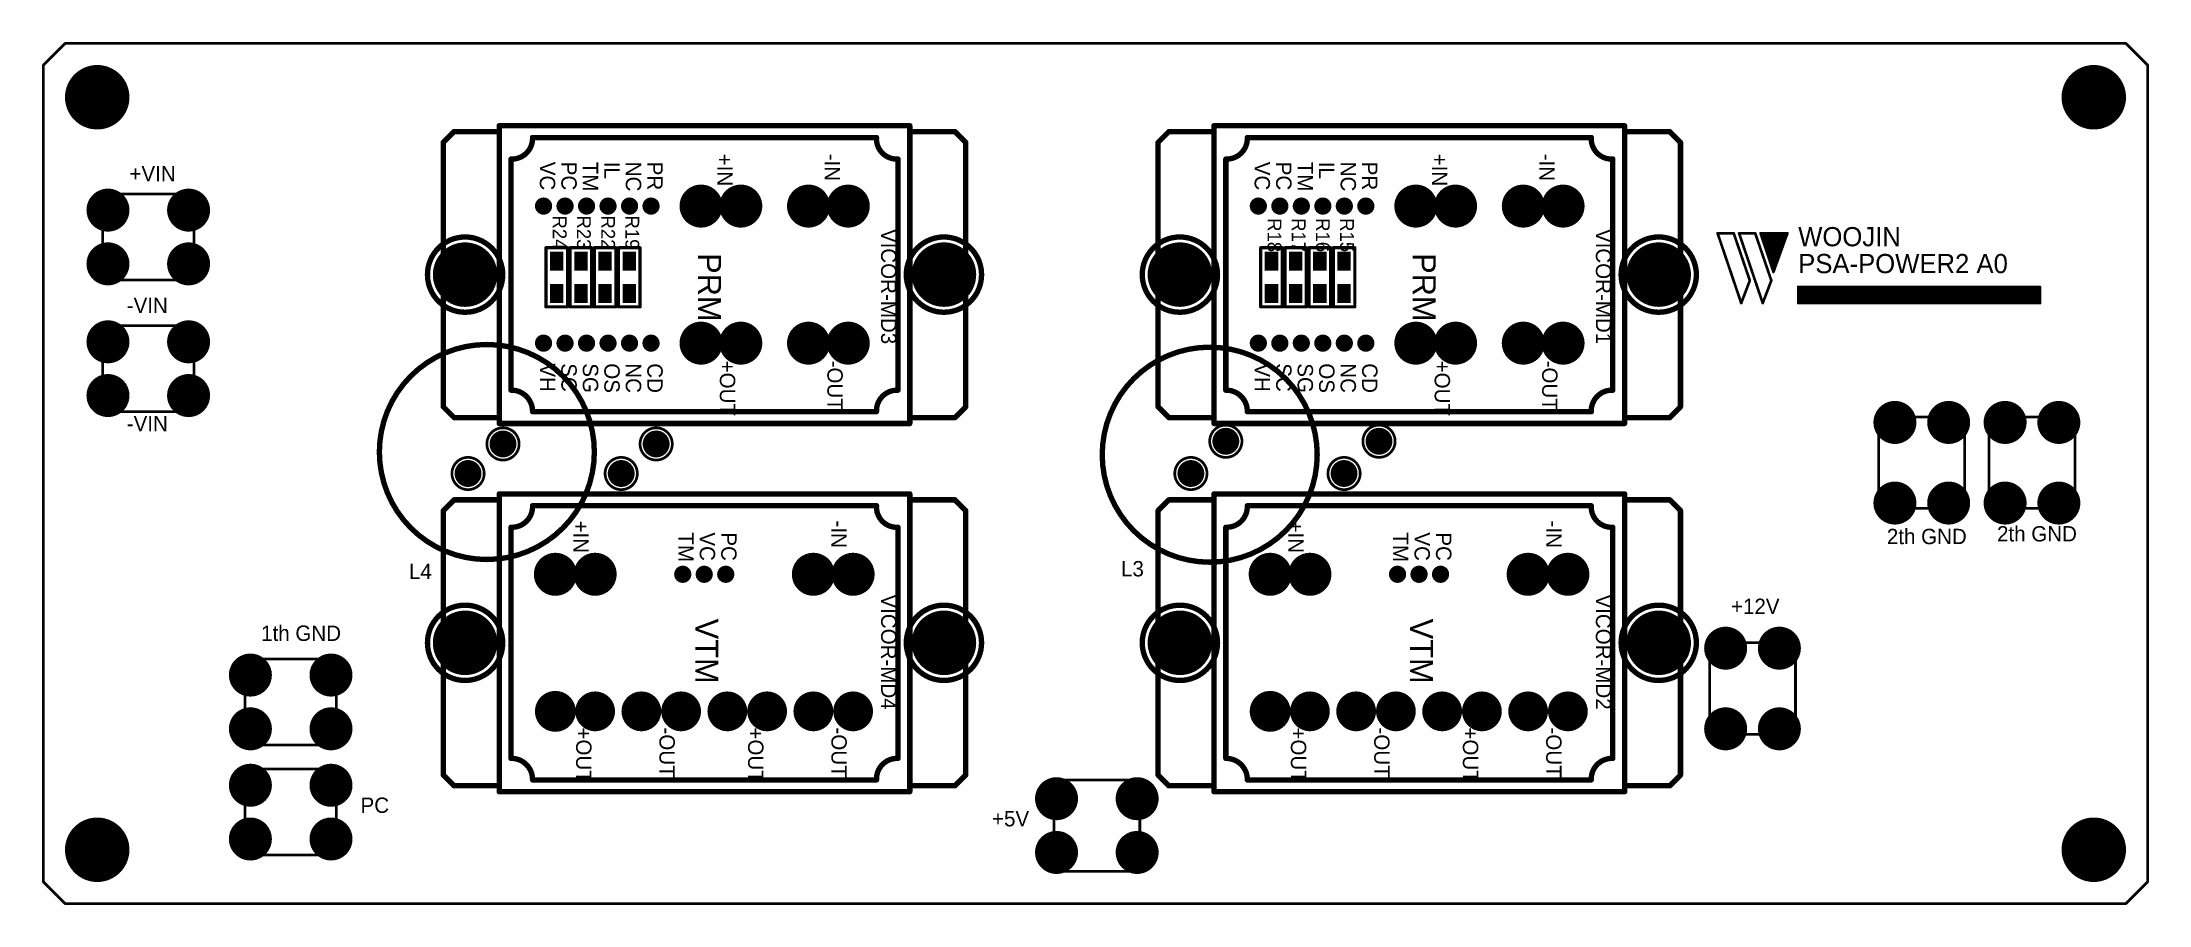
# Model space of a CAD drawing. Extents: x 0 to 196, y 0 to 80.
import ezdxf
from ezdxf.enums import TextEntityAlignment as Align

# ---------------------------------------------------------------- set-up
doc = ezdxf.new("R2010")
doc.units = 0
doc.header["$MEASUREMENT"] = 0
for name, color, linetype in [('2DLINES_1', 2, 'Continuous'), ('2DLINES_2', 10, 'Continuous'), ('BOARD_OUTLINE', 1, 'Continuous'), ('COMP_OUTLINE_TOP', 8, 'Continuous'), ('PADLAYER_BOTTOM', 5, 'Continuous'), ('PADLAYER_TOP', 4, 'Continuous'), ('TEXT_1', 3, 'Continuous'), ('TEXT_ALL', 9, 'Continuous'), ('TOOL_TOP', 6, 'Continuous')]:
    doc.layers.add(name, color=color, linetype=linetype)

msp = doc.modelspace()

# ---------------------------------------------------------------- texts
at = {"layer": 'TEXT_1'}
for s, height, p in [('+VIN', 1.42858, (8, 66.75)), ('WOOJIN', 1.785725, (163.25, 60.6)), ('PSA-POWER2 A0', 1.785725, (163.25, 58.1)), ('-VIN', 1.42858, (7.75, 54.5)), ('-VIN', 1.42858, (7.75, 43.5)), ('2th GND', 1.42858, (171.5, 33)), ('2th GND', 1.42858, (181.75, 33.25)), ('+12V', 1.42858, (157, 26.5)), ('1th GND', 1.42858, (20.25, 24)), ('PC', 1.42858, (29.5, 8)), ('+5V', 1.42858, (88.25, 6.75))]:
    msp.add_text(s, height=height, dxfattribs=at).set_placement(p, align=Align.BOTTOM_LEFT)
for s, height, rotation, p in [('R24', 1.285721, 270.000001, (47, 64)), ('R23', 1.285721, 270.000001, (49.25, 64)), ('R22', 1.285721, 270.000001, (51.5, 64)), ('R19', 1.285721, 270.000001, (53.75, 64)), ('VICOR-MD3', 1.42858, 270.000002, (77.5, 62.74999)), ('R18', 1.285721, 270.000001, (113.5, 63.75)), ('R17', 1.285721, 270.000001, (115.75, 63.75)), ('R16', 1.285721, 270.000001, (118, 63.75)), ('R15', 1.285721, 270.000001, (120.25, 63.75)), ('VICOR-MD1', 1.42858, 270.000002, (144, 62.74999)), ('L4', 1.42858, 359.999982, (34, 29.75)), ('L3', 1.42858, 359.999982, (100.25, 30)), ('VICOR-MD4', 1.42858, 270.000002, (77.5, 28.74999)), ('VICOR-MD2', 1.42858, 270.000002, (144, 28.74999))]:
    msp.add_text(s, height=height, rotation=rotation, dxfattribs=at).set_placement(p, align=Align.BOTTOM_LEFT)
at = {"layer": 'TEXT_ALL'}
for s, height, p in [('VC', 1.42858, (45.75, 69)), ('PC', 1.42858, (47.75, 69)), ('TM', 1.42858, (49.75, 69)), ('IL', 1.42858, (51.75, 69)), ('NC', 1.42858, (53.75, 69)), ('PR', 1.42858, (55.75, 69)), ('+IN', 1.42858, (62.25, 69.75)), ('-IN', 1.42858, (72.25, 69.75)), ('VC', 1.42858, (112.25, 69)), ('PC', 1.42858, (114.25, 69)), ('TM', 1.42858, (116.25, 69)), ('IL', 1.42858, (118.25, 69)), ('NC', 1.42858, (120.25, 69)), ('PR', 1.42858, (122.25, 69)), ('+IN', 1.42858, (128.75, 69.75)), ('-IN', 1.42858, (138.75, 69.75)), ('PRM', 2.142869, (60.25, 60.5)), ('PRM', 2.142869, (126.75, 60.5)), ('VH', 1.42858, (45.75, 50.25)), ('SC', 1.42858, (47.75, 50.25)), ('SG', 1.42858, (49.75, 50.25)), ('OS', 1.42858, (51.75, 50.25)), ('NC', 1.42858, (53.75, 50.25)), ('CD', 1.42858, (55.75, 50.25)), ('+OUT', 1.42858, (62.5, 50.5)), ('-OUT', 1.42858, (72.5, 50.5)), ('VH', 1.42858, (112.25, 50.25)), ('SC', 1.42858, (114.25, 50.25)), ('SG', 1.42858, (116.25, 50.25)), ('OS', 1.42858, (118.25, 50.25)), ('NC', 1.42858, (120.25, 50.25)), ('CD', 1.42858, (122.25, 50.25)), ('+OUT', 1.42858, (129, 50.5)), ('-OUT', 1.42858, (139, 50.5)), ('+IN', 1.42858, (48.875, 35.625)), ('-IN', 1.42858, (72.875, 35.625)), ('+IN', 1.42858, (115.375, 35.625)), ('-IN', 1.42858, (139.375, 35.625)), ('TM', 1.42858, (58.625, 34.525)), ('VC', 1.42858, (60.625, 34.525)), ('PC', 1.42858, (62.625, 34.525)), ('TM', 1.42858, (125.125, 34.525)), ('VC', 1.42858, (127.125, 34.525)), ('PC', 1.42858, (129.125, 34.525)), ('VTM', 2.142869, (60, 26.5)), ('VTM', 2.142869, (126.5, 26.5)), ('+OUT', 1.42858, (49.125, 16.375)), ('-OUT', 1.42858, (56.875, 16.375)), ('+OUT', 1.42858, (65.125, 16.375)), ('-OUT', 1.42858, (72.875, 16.375)), ('+OUT', 1.42858, (115.625, 16.375)), ('-OUT', 1.42858, (123.375, 16.375)), ('+OUT', 1.42858, (131.625, 16.375)), ('-OUT', 1.42858, (139.375, 16.375))]:
    msp.add_text(s, height=height, rotation=270.000001, dxfattribs=at).set_placement(p, align=Align.BOTTOM_LEFT)

# ---------------------------------------------------------------- linework, layer by layer
at = {"layer": '2DLINES_1', "const_width": 0.25}
for points in [[(14, 66), (5.5, 66)], [(5.5, 66), (5.5, 58)], [(14, 66), (5.5, 66)], [(5.5, 66), (5.5, 58)], [(14, 66), (5.5, 66)], [(5.5, 66), (5.5, 58)], [(14, 58), (14, 66)], [(14, 58), (14, 66)], [(14, 58), (14, 66)], [(155.75, 62.35), (157.95, 55.85)], [(155.75, 62.35), (157.25, 62.35)], [(157.25, 62.35), (158.75, 57.95)], [(157.75, 62.35), (159.95, 55.85)], [(157.75, 62.35), (159.25, 62.35)], [(159.25, 62.35), (160.75, 57.95)], [(159.75, 62.35), (160.95, 58.75)], [(159.75, 62.35), (160.95, 58.75)], [(162.25, 62.35), (159.75, 62.35)], [(159.75, 62.35), (162.25, 62.35)], [(159.89999, 62.2), (162.10001, 62.2)], [(159.89999, 62), (162.10001, 62)], [(160, 61.8), (162, 61.8)], [(160.10001, 61.6), (161.89999, 61.6)], [(160.10001, 61.4), (161.89999, 61.4)], [(160.2, 61.2), (161.8, 61.2)], [(160.3, 61), (161.7, 61)], [(160.39999, 60.8), (161.60001, 60.8)], [(160.95, 58.75), (162.25, 62.35)], [(160.39999, 60.6), (161.5, 60.6)], [(160.5, 60.4), (161.39999, 60.4)], [(160.5, 60.2), (161.39999, 60.2)], [(160.60001, 60), (161.3, 60)], [(160.60001, 59.8), (161.3, 59.8)], [(160.7, 59.6), (161.2, 59.6)], [(160.8, 59.4), (161.10001, 59.4)], [(160.8, 59.2), (161.10001, 59.2)], [(5.5, 58), (14, 58)], [(5.5, 58), (14, 58)], [(5.5, 58), (14, 58)], [(157.95, 55.85), (158.75, 57.95)], [(159.95, 55.85), (160.75, 57.95)], [(185.75, 57.35), (163.25, 57.35)], [(163.25, 57.35), (163.25, 55.85)], [(163.45, 57.3), (185.64999, 57.3)], [(163.45, 55.9), (163.45, 57.3)], [(163.5, 57.1), (185.5, 57.1)], [(163.5, 56.1), (163.5, 57.1)], [(163.64999, 57), (185.45, 57)], [(163.64999, 56.2), (163.64999, 57)], [(163.75, 56.85), (185.25, 56.85)], [(163.75, 56.35), (163.75, 56.85)], [(163.85001, 56.8), (185.14999, 56.8)], [(163.85001, 56.4), (163.85001, 56.8)], [(185.14999, 56.8), (185.14999, 56.4)], [(185.25, 56.85), (185.25, 56.35)], [(185.45, 57), (185.45, 56.2)], [(185.5, 57.1), (185.5, 56.1)], [(185.64999, 57.3), (185.64999, 55.9)], [(185.75, 55.85), (185.75, 57.35)], [(163.25, 55.85), (185.75, 55.85)], [(185.64999, 55.9), (163.45, 55.9)], [(185.5, 56.1), (163.5, 56.1)], [(185.45, 56.2), (163.64999, 56.2)], [(185.25, 56.35), (163.75, 56.35)], [(185.14999, 56.4), (163.85001, 56.4)], [(185.05, 56.7), (163.95, 56.7)], [(163.95, 56.7), (163.95, 56.5)], [(163.95, 56.5), (185.05, 56.5)], [(185.05, 56.5), (185.05, 56.7)], [(14, 53.75), (5.5, 53.75)], [(5.5, 53.75), (5.5, 45.75)], [(14, 53.75), (5.5, 53.75)], [(5.5, 53.75), (5.5, 45.75)], [(14, 45.75), (14, 53.75)], [(14, 45.75), (14, 53.75)], [(5.5, 45.75), (14, 45.75)], [(5.5, 45.75), (14, 45.75)], [(178.75, 45.25), (170.75, 45.25)], [(170.75, 45.25), (170.75, 36.75)], [(178.75, 36.75), (178.75, 45.25)], [(189, 45.25), (181, 45.25)], [(181, 45.25), (181, 36.75)], [(189, 36.75), (189, 45.25)], [(170.75, 36.75), (178.75, 36.75)], [(181, 36.75), (189, 36.75)], [(163, 24.25), (155, 24.25)], [(155, 24.25), (155, 15.75)], [(163, 15.75), (163, 24.25)], [(27.25, 22.75), (18.75, 22.75)], [(18.75, 22.75), (18.75, 14.75)], [(27.25, 22.75), (18.75, 22.75)], [(18.75, 22.75), (18.75, 14.75)], [(27.25, 14.75), (27.25, 22.75)], [(27.25, 14.75), (27.25, 22.75)], [(155, 15.75), (163, 15.75)], [(18.75, 14.75), (27.25, 14.75)], [(18.75, 14.75), (27.25, 14.75)], [(27.25, 12.5), (18.75, 12.5)], [(18.75, 12.5), (18.75, 4.5)], [(27.25, 4.5), (27.25, 12.5)], [(102, 11.5), (94, 11.5)], [(94, 11.5), (94, 3)], [(102, 3), (102, 11.5)], [(18.75, 4.5), (27.25, 4.5)], [(94, 3), (102, 3)]]:
    msp.add_lwpolyline(points, dxfattribs=at)
at = {"layer": '2DLINES_1', "const_width": 0.125}
for points in [[(5.4375, 66, 1), (5.5625, 66, 1)], [(5.4375, 66, 1), (5.5625, 66, 1)], [(5.4375, 66, 1), (5.5625, 66, 1)], [(5.4375, 66, 1), (5.5625, 66, 1)], [(5.4375, 66, 1), (5.5625, 66, 1)], [(5.4375, 66, 1), (5.5625, 66, 1)], [(13.9375, 66, 1), (14.0625, 66, 1)], [(13.9375, 66, 1), (14.0625, 66, 1)], [(13.9375, 66, 1), (14.0625, 66, 1)], [(13.9375, 66, 1), (14.0625, 66, 1)], [(13.9375, 66, 1), (14.0625, 66, 1)], [(13.9375, 66, 1), (14.0625, 66, 1)], [(155.6875, 62.35, 1), (155.8125, 62.35, 1)], [(155.6875, 62.35, 1), (155.8125, 62.35, 1)], [(157.1875, 62.35, 1), (157.3125, 62.35, 1)], [(157.1875, 62.35, 1), (157.3125, 62.35, 1)], [(157.6875, 62.35, 1), (157.8125, 62.35, 1)], [(157.6875, 62.35, 1), (157.8125, 62.35, 1)], [(159.1875, 62.35, 1), (159.3125, 62.35, 1)], [(159.1875, 62.35, 1), (159.3125, 62.35, 1)], [(159.6875, 62.35, 1), (159.8125, 62.35, 1)], [(159.6875, 62.35, 1), (159.8125, 62.35, 1)], [(159.6875, 62.35, 1), (159.8125, 62.35, 1)], [(159.6875, 62.35, 1), (159.8125, 62.35, 1)], [(159.83749, 62.2, 1), (159.96249, 62.2, 1)], [(159.83749, 62, 1), (159.96249, 62, 1)], [(159.9375, 61.8, 1), (160.0625, 61.8, 1)], [(160.03751, 61.6, 1), (160.16251, 61.6, 1)], [(160.03751, 61.4, 1), (160.16251, 61.4, 1)], [(160.1375, 61.2, 1), (160.2625, 61.2, 1)], [(160.2375, 61, 1), (160.3625, 61, 1)], [(160.33749, 60.8, 1), (160.46249, 60.8, 1)], [(161.53751, 60.8, 1), (161.66251, 60.8, 1)], [(161.6375, 61, 1), (161.7625, 61, 1)], [(161.7375, 61.2, 1), (161.8625, 61.2, 1)], [(161.83749, 61.6, 1), (161.96249, 61.6, 1)], [(161.83749, 61.4, 1), (161.96249, 61.4, 1)], [(161.9375, 61.8, 1), (162.0625, 61.8, 1)], [(162.03751, 62.2, 1), (162.16251, 62.2, 1)], [(162.03751, 62, 1), (162.16251, 62, 1)], [(162.1875, 62.35, 1), (162.3125, 62.35, 1)], [(162.1875, 62.35, 1), (162.3125, 62.35, 1)], [(162.1875, 62.35, 1), (162.3125, 62.35, 1)], [(160.33749, 60.6, 1), (160.46249, 60.6, 1)], [(160.4375, 60.4, 1), (160.5625, 60.4, 1)], [(160.4375, 60.2, 1), (160.5625, 60.2, 1)], [(160.53751, 60, 1), (160.66251, 60, 1)], [(160.53751, 59.8, 1), (160.66251, 59.8, 1)], [(160.6375, 59.6, 1), (160.7625, 59.6, 1)], [(160.7375, 59.4, 1), (160.8625, 59.4, 1)], [(160.7375, 59.2, 1), (160.8625, 59.2, 1)], [(160.8875, 58.75, 1), (161.0125, 58.75, 1)], [(160.8875, 58.75, 1), (161.0125, 58.75, 1)], [(160.8875, 58.75, 1), (161.0125, 58.75, 1)], [(161.03751, 59.4, 1), (161.16251, 59.4, 1)], [(161.03751, 59.2, 1), (161.16251, 59.2, 1)], [(161.1375, 59.6, 1), (161.2625, 59.6, 1)], [(161.2375, 60, 1), (161.3625, 60, 1)], [(161.2375, 59.8, 1), (161.3625, 59.8, 1)], [(161.33749, 60.4, 1), (161.46249, 60.4, 1)], [(161.33749, 60.2, 1), (161.46249, 60.2, 1)], [(161.4375, 60.6, 1), (161.5625, 60.6, 1)], [(5.4375, 58, 1), (5.5625, 58, 1)], [(5.4375, 58, 1), (5.5625, 58, 1)], [(5.4375, 58, 1), (5.5625, 58, 1)], [(5.4375, 58, 1), (5.5625, 58, 1)], [(5.4375, 58, 1), (5.5625, 58, 1)], [(5.4375, 58, 1), (5.5625, 58, 1)], [(13.9375, 58, 1), (14.0625, 58, 1)], [(13.9375, 58, 1), (14.0625, 58, 1)], [(13.9375, 58, 1), (14.0625, 58, 1)], [(13.9375, 58, 1), (14.0625, 58, 1)], [(13.9375, 58, 1), (14.0625, 58, 1)], [(13.9375, 58, 1), (14.0625, 58, 1)], [(158.6875, 57.95, 1), (158.8125, 57.95, 1)], [(158.6875, 57.95, 1), (158.8125, 57.95, 1)], [(160.6875, 57.95, 1), (160.8125, 57.95, 1)], [(160.6875, 57.95, 1), (160.8125, 57.95, 1)], [(163.1875, 57.35, 1), (163.3125, 57.35, 1)], [(163.1875, 57.35, 1), (163.3125, 57.35, 1)], [(163.3875, 57.3, 1), (163.5125, 57.3, 1)], [(163.3875, 57.3, 1), (163.5125, 57.3, 1)], [(163.4375, 57.1, 1), (163.5625, 57.1, 1)], [(163.4375, 57.1, 1), (163.5625, 57.1, 1)], [(163.58749, 57, 1), (163.71249, 57, 1)], [(163.58749, 57, 1), (163.71249, 57, 1)], [(163.6875, 56.85, 1), (163.8125, 56.85, 1)], [(163.6875, 56.85, 1), (163.8125, 56.85, 1)], [(163.78751, 56.8, 1), (163.91251, 56.8, 1)], [(163.78751, 56.8, 1), (163.91251, 56.8, 1)], [(185.08749, 56.8, 1), (185.21249, 56.8, 1)], [(185.08749, 56.8, 1), (185.21249, 56.8, 1)], [(185.1875, 56.85, 1), (185.3125, 56.85, 1)], [(185.1875, 56.85, 1), (185.3125, 56.85, 1)], [(185.3875, 57, 1), (185.5125, 57, 1)], [(185.3875, 57, 1), (185.5125, 57, 1)], [(185.4375, 57.1, 1), (185.5625, 57.1, 1)], [(185.4375, 57.1, 1), (185.5625, 57.1, 1)], [(185.58749, 57.3, 1), (185.71249, 57.3, 1)], [(185.58749, 57.3, 1), (185.71249, 57.3, 1)], [(185.6875, 57.35, 1), (185.8125, 57.35, 1)], [(185.6875, 57.35, 1), (185.8125, 57.35, 1)], [(157.8875, 55.85, 1), (158.0125, 55.85, 1)], [(157.8875, 55.85, 1), (158.0125, 55.85, 1)], [(159.8875, 55.85, 1), (160.0125, 55.85, 1)], [(159.8875, 55.85, 1), (160.0125, 55.85, 1)], [(163.1875, 55.85, 1), (163.3125, 55.85, 1)], [(163.1875, 55.85, 1), (163.3125, 55.85, 1)], [(163.3875, 55.9, 1), (163.5125, 55.9, 1)], [(163.3875, 55.9, 1), (163.5125, 55.9, 1)], [(163.4375, 56.1, 1), (163.5625, 56.1, 1)], [(163.4375, 56.1, 1), (163.5625, 56.1, 1)], [(163.58749, 56.2, 1), (163.71249, 56.2, 1)], [(163.58749, 56.2, 1), (163.71249, 56.2, 1)], [(163.6875, 56.35, 1), (163.8125, 56.35, 1)], [(163.6875, 56.35, 1), (163.8125, 56.35, 1)], [(163.78751, 56.4, 1), (163.91251, 56.4, 1)], [(163.78751, 56.4, 1), (163.91251, 56.4, 1)], [(163.8875, 56.7, 1), (164.0125, 56.7, 1)], [(163.8875, 56.7, 1), (164.0125, 56.7, 1)], [(163.8875, 56.5, 1), (164.0125, 56.5, 1)], [(163.8875, 56.5, 1), (164.0125, 56.5, 1)], [(184.9875, 56.7, 1), (185.1125, 56.7, 1)], [(184.9875, 56.7, 1), (185.1125, 56.7, 1)], [(184.9875, 56.5, 1), (185.1125, 56.5, 1)], [(184.9875, 56.5, 1), (185.1125, 56.5, 1)], [(185.08749, 56.4, 1), (185.21249, 56.4, 1)], [(185.08749, 56.4, 1), (185.21249, 56.4, 1)], [(185.1875, 56.35, 1), (185.3125, 56.35, 1)], [(185.1875, 56.35, 1), (185.3125, 56.35, 1)], [(185.3875, 56.2, 1), (185.5125, 56.2, 1)], [(185.3875, 56.2, 1), (185.5125, 56.2, 1)], [(185.4375, 56.1, 1), (185.5625, 56.1, 1)], [(185.4375, 56.1, 1), (185.5625, 56.1, 1)], [(185.58749, 55.9, 1), (185.71249, 55.9, 1)], [(185.58749, 55.9, 1), (185.71249, 55.9, 1)], [(185.6875, 55.85, 1), (185.8125, 55.85, 1)], [(185.6875, 55.85, 1), (185.8125, 55.85, 1)], [(5.4375, 53.75, 1), (5.5625, 53.75, 1)], [(5.4375, 53.75, 1), (5.5625, 53.75, 1)], [(5.4375, 53.75, 1), (5.5625, 53.75, 1)], [(5.4375, 53.75, 1), (5.5625, 53.75, 1)], [(13.9375, 53.75, 1), (14.0625, 53.75, 1)], [(13.9375, 53.75, 1), (14.0625, 53.75, 1)], [(13.9375, 53.75, 1), (14.0625, 53.75, 1)], [(13.9375, 53.75, 1), (14.0625, 53.75, 1)], [(5.4375, 45.75, 1), (5.5625, 45.75, 1)], [(5.4375, 45.75, 1), (5.5625, 45.75, 1)], [(5.4375, 45.75, 1), (5.5625, 45.75, 1)], [(5.4375, 45.75, 1), (5.5625, 45.75, 1)], [(13.9375, 45.75, 1), (14.0625, 45.75, 1)], [(13.9375, 45.75, 1), (14.0625, 45.75, 1)], [(13.9375, 45.75, 1), (14.0625, 45.75, 1)], [(13.9375, 45.75, 1), (14.0625, 45.75, 1)], [(170.6875, 45.25, 1), (170.8125, 45.25, 1)], [(170.6875, 45.25, 1), (170.8125, 45.25, 1)], [(178.6875, 45.25, 1), (178.8125, 45.25, 1)], [(178.6875, 45.25, 1), (178.8125, 45.25, 1)], [(180.9375, 45.25, 1), (181.0625, 45.25, 1)], [(180.9375, 45.25, 1), (181.0625, 45.25, 1)], [(188.9375, 45.25, 1), (189.0625, 45.25, 1)], [(188.9375, 45.25, 1), (189.0625, 45.25, 1)], [(170.6875, 36.75, 1), (170.8125, 36.75, 1)], [(170.6875, 36.75, 1), (170.8125, 36.75, 1)], [(178.6875, 36.75, 1), (178.8125, 36.75, 1)], [(178.6875, 36.75, 1), (178.8125, 36.75, 1)], [(180.9375, 36.75, 1), (181.0625, 36.75, 1)], [(180.9375, 36.75, 1), (181.0625, 36.75, 1)], [(188.9375, 36.75, 1), (189.0625, 36.75, 1)], [(188.9375, 36.75, 1), (189.0625, 36.75, 1)], [(154.9375, 24.25, 1), (155.0625, 24.25, 1)], [(154.9375, 24.25, 1), (155.0625, 24.25, 1)], [(162.9375, 24.25, 1), (163.0625, 24.25, 1)], [(162.9375, 24.25, 1), (163.0625, 24.25, 1)], [(18.6875, 22.75, 1), (18.8125, 22.75, 1)], [(18.6875, 22.75, 1), (18.8125, 22.75, 1)], [(18.6875, 22.75, 1), (18.8125, 22.75, 1)], [(18.6875, 22.75, 1), (18.8125, 22.75, 1)], [(27.1875, 22.75, 1), (27.3125, 22.75, 1)], [(27.1875, 22.75, 1), (27.3125, 22.75, 1)], [(27.1875, 22.75, 1), (27.3125, 22.75, 1)], [(27.1875, 22.75, 1), (27.3125, 22.75, 1)], [(154.9375, 15.75, 1), (155.0625, 15.75, 1)], [(154.9375, 15.75, 1), (155.0625, 15.75, 1)], [(162.9375, 15.75, 1), (163.0625, 15.75, 1)], [(162.9375, 15.75, 1), (163.0625, 15.75, 1)], [(18.6875, 14.75, 1), (18.8125, 14.75, 1)], [(18.6875, 14.75, 1), (18.8125, 14.75, 1)], [(18.6875, 14.75, 1), (18.8125, 14.75, 1)], [(18.6875, 14.75, 1), (18.8125, 14.75, 1)], [(27.1875, 14.75, 1), (27.3125, 14.75, 1)], [(27.1875, 14.75, 1), (27.3125, 14.75, 1)], [(27.1875, 14.75, 1), (27.3125, 14.75, 1)], [(27.1875, 14.75, 1), (27.3125, 14.75, 1)], [(18.6875, 12.5, 1), (18.8125, 12.5, 1)], [(18.6875, 12.5, 1), (18.8125, 12.5, 1)], [(27.1875, 12.5, 1), (27.3125, 12.5, 1)], [(27.1875, 12.5, 1), (27.3125, 12.5, 1)], [(93.9375, 11.5, 1), (94.0625, 11.5, 1)], [(93.9375, 11.5, 1), (94.0625, 11.5, 1)], [(101.9375, 11.5, 1), (102.0625, 11.5, 1)], [(101.9375, 11.5, 1), (102.0625, 11.5, 1)], [(18.6875, 4.5, 1), (18.8125, 4.5, 1)], [(18.6875, 4.5, 1), (18.8125, 4.5, 1)], [(27.1875, 4.5, 1), (27.3125, 4.5, 1)], [(27.1875, 4.5, 1), (27.3125, 4.5, 1)], [(93.9375, 3, 1), (94.0625, 3, 1)], [(93.9375, 3, 1), (94.0625, 3, 1)], [(101.9375, 3, 1), (102.0625, 3, 1)], [(101.9375, 3, 1), (102.0625, 3, 1)]]:
    msp.add_lwpolyline(points, format="xyb", close=True, dxfattribs=at)
at = {"layer": '2DLINES_1', "const_width": 0.5}
for points in [[(31.25, 42, 1), (51.25, 42, 1), (31.25, 42)], [(98.5, 41.75, 1), (118.5, 41.75, 1), (98.5, 41.75)]]:
    msp.add_lwpolyline(points, format="xyb", dxfattribs=at)
at = {"layer": '2DLINES_2', "const_width": 0.3}
for points in [[(46.75, 61), (46.75, 55.5)], [(48.75, 61), (46.75, 61)], [(48.75, 55.5), (48.75, 61)], [(49, 61), (49, 55.5)], [(51, 61), (49, 61)], [(51, 55.5), (51, 61)], [(51.25, 61), (51.25, 55.5)], [(53.25, 61), (51.25, 61)], [(53.25, 55.5), (53.25, 61)], [(53.5, 61), (53.5, 55.5)], [(55.5, 61), (53.5, 61)], [(55.5, 55.5), (55.5, 61)], [(113.25, 61), (113.25, 55.5)], [(115.25, 61), (113.25, 61)], [(115.25, 55.5), (115.25, 61)], [(115.5, 61), (115.5, 55.5)], [(117.5, 61), (115.5, 61)], [(117.5, 55.5), (117.5, 61)], [(117.75, 61), (117.75, 55.5)], [(119.75, 61), (117.75, 61)], [(119.75, 55.5), (119.75, 61)], [(120, 61), (120, 55.5)], [(122, 61), (120, 61)], [(122, 55.5), (122, 61)], [(46.75, 55.5), (48.75, 55.5)], [(49, 55.5), (51, 55.5)], [(51.25, 55.5), (53.25, 55.5)], [(53.5, 55.5), (55.5, 55.5)], [(113.25, 55.5), (115.25, 55.5)], [(115.5, 55.5), (117.5, 55.5)], [(117.75, 55.5), (119.75, 55.5)], [(120, 55.5), (122, 55.5)]]:
    msp.add_lwpolyline(points, dxfattribs=at)
at = {"layer": '2DLINES_2', "const_width": 0.15}
for points in [[(46.675, 61, 1), (46.825, 61, 1)], [(46.675, 61, 1), (46.825, 61, 1)], [(48.675, 61, 1), (48.825, 61, 1)], [(48.675, 61, 1), (48.825, 61, 1)], [(48.925, 61, 1), (49.075, 61, 1)], [(48.925, 61, 1), (49.075, 61, 1)], [(50.925, 61, 1), (51.075, 61, 1)], [(50.925, 61, 1), (51.075, 61, 1)], [(51.175, 61, 1), (51.325, 61, 1)], [(51.175, 61, 1), (51.325, 61, 1)], [(53.175, 61, 1), (53.325, 61, 1)], [(53.175, 61, 1), (53.325, 61, 1)], [(53.425, 61, 1), (53.575, 61, 1)], [(53.425, 61, 1), (53.575, 61, 1)], [(55.425, 61, 1), (55.575, 61, 1)], [(55.425, 61, 1), (55.575, 61, 1)], [(113.175, 61, 1), (113.325, 61, 1)], [(113.175, 61, 1), (113.325, 61, 1)], [(115.175, 61, 1), (115.325, 61, 1)], [(115.175, 61, 1), (115.325, 61, 1)], [(115.425, 61, 1), (115.575, 61, 1)], [(115.425, 61, 1), (115.575, 61, 1)], [(117.425, 61, 1), (117.575, 61, 1)], [(117.425, 61, 1), (117.575, 61, 1)], [(117.675, 61, 1), (117.825, 61, 1)], [(117.675, 61, 1), (117.825, 61, 1)], [(119.675, 61, 1), (119.825, 61, 1)], [(119.675, 61, 1), (119.825, 61, 1)], [(119.925, 61, 1), (120.075, 61, 1)], [(119.925, 61, 1), (120.075, 61, 1)], [(121.925, 61, 1), (122.075, 61, 1)], [(121.925, 61, 1), (122.075, 61, 1)], [(46.675, 55.5, 1), (46.825, 55.5, 1)], [(46.675, 55.5, 1), (46.825, 55.5, 1)], [(48.675, 55.5, 1), (48.825, 55.5, 1)], [(48.675, 55.5, 1), (48.825, 55.5, 1)], [(48.925, 55.5, 1), (49.075, 55.5, 1)], [(48.925, 55.5, 1), (49.075, 55.5, 1)], [(50.925, 55.5, 1), (51.075, 55.5, 1)], [(50.925, 55.5, 1), (51.075, 55.5, 1)], [(51.175, 55.5, 1), (51.325, 55.5, 1)], [(51.175, 55.5, 1), (51.325, 55.5, 1)], [(53.175, 55.5, 1), (53.325, 55.5, 1)], [(53.175, 55.5, 1), (53.325, 55.5, 1)], [(53.425, 55.5, 1), (53.575, 55.5, 1)], [(53.425, 55.5, 1), (53.575, 55.5, 1)], [(55.425, 55.5, 1), (55.575, 55.5, 1)], [(55.425, 55.5, 1), (55.575, 55.5, 1)], [(113.175, 55.5, 1), (113.325, 55.5, 1)], [(113.175, 55.5, 1), (113.325, 55.5, 1)], [(115.175, 55.5, 1), (115.325, 55.5, 1)], [(115.175, 55.5, 1), (115.325, 55.5, 1)], [(115.425, 55.5, 1), (115.575, 55.5, 1)], [(115.425, 55.5, 1), (115.575, 55.5, 1)], [(117.425, 55.5, 1), (117.575, 55.5, 1)], [(117.425, 55.5, 1), (117.575, 55.5, 1)], [(117.675, 55.5, 1), (117.825, 55.5, 1)], [(117.675, 55.5, 1), (117.825, 55.5, 1)], [(119.675, 55.5, 1), (119.825, 55.5, 1)], [(119.675, 55.5, 1), (119.825, 55.5, 1)], [(119.925, 55.5, 1), (120.075, 55.5, 1)], [(119.925, 55.5, 1), (120.075, 55.5, 1)], [(121.925, 55.5, 1), (122.075, 55.5, 1)], [(121.925, 55.5, 1), (122.075, 55.5, 1)]]:
    msp.add_lwpolyline(points, format="xyb", close=True, dxfattribs=at)
at = {"layer": 'BOARD_OUTLINE', "const_width": 0.25}
for points in [[(0, 78), (2, 80)], [(2, 80), (193.75, 80)], [(193.75, 80), (195.75, 78)], [(0, 2), (0, 78)], [(195.75, 78), (195.75, 2)], [(2, 0), (0, 2)], [(195.75, 2), (193.75, 0)], [(193.75, 0), (2, 0)]]:
    msp.add_lwpolyline(points, dxfattribs=at)
at = {"layer": 'BOARD_OUTLINE', "const_width": 0.125}
for points in [[(1.9375, 80, 1), (2.0625, 80, 1)], [(1.9375, 80, 1), (2.0625, 80, 1)], [(193.6875, 80, 1), (193.8125, 80, 1)], [(193.6875, 80, 1), (193.8125, 80, 1)], [(-0.0625, 78, 1), (0.0625, 78, 1)], [(-0.0625, 78, 1), (0.0625, 78, 1)], [(195.6875, 78, 1), (195.8125, 78, 1)], [(195.6875, 78, 1), (195.8125, 78, 1)], [(-0.0625, 2, 1), (0.0625, 2, 1)], [(-0.0625, 2, 1), (0.0625, 2, 1)], [(195.6875, 2, 1), (195.8125, 2, 1)], [(195.6875, 2, 1), (195.8125, 2, 1)], [(1.9375, 0, 1), (2.0625, 0, 1)], [(1.9375, 0, 1), (2.0625, 0, 1)], [(193.6875, 0, 1), (193.8125, 0, 1)], [(193.6875, 0, 1), (193.8125, 0, 1)]]:
    msp.add_lwpolyline(points, format="xyb", close=True, dxfattribs=at)
at = {"layer": 'COMP_OUTLINE_TOP'}
for points, const_width in [([(42.4, 72.35001), (42.4, 44.65001)], 0.5), ([(80.6, 72.34999), (42.4, 72.35001)], 0.5), ([(80.6, 44.64999), (80.6, 72.34999)], 0.5), ([(108.9, 72.35001), (108.9, 44.65001)], 0.5), ([(147.1, 72.34999), (108.9, 72.35001)], 0.5), ([(147.1, 44.64999), (147.1, 72.34999)], 0.5), ([(38.2, 71.80001), (37.2, 70.80001)], 0.5), ([(37.2, 70.80001), (37.2, 46.20001)], 0.5), ([(42.4, 71.80001), (38.2, 71.80001)], 0.5), ([(42.4, 45.20001), (42.4, 71.80001)], 0.5), ([(45.5, 71.25001), (77.5, 71.24999)], 0.5), ([(80.6, 71.79999), (80.6, 45.19999)], 0.5), ([(84.8, 71.79999), (80.6, 71.79999)], 0.5), ([(85.8, 70.79999), (84.8, 71.79999)], 0.5), ([(85.8, 46.19999), (85.8, 70.79999)], 0.5), ([(104.7, 71.80001), (103.7, 70.80001)], 0.5), ([(103.7, 70.80001), (103.7, 46.20001)], 0.5), ([(108.9, 71.80001), (104.7, 71.80001)], 0.5), ([(108.9, 45.20001), (108.9, 71.80001)], 0.5), ([(112, 71.25001), (144, 71.24999)], 0.5), ([(147.1, 71.79999), (147.1, 45.19999)], 0.5), ([(151.3, 71.79999), (147.1, 71.79999)], 0.5), ([(152.3, 70.79999), (151.3, 71.79999)], 0.5), ([(152.3, 46.19999), (152.3, 70.79999)], 0.5), ([(46.75, 55.5), (46.75, 61)], 0.254), ([(46.75, 61), (48.75, 61)], 0.254), ([(48.75, 61), (48.75, 55.5)], 0.254), ([(49, 55.5), (49, 61)], 0.254), ([(49, 61), (51, 61)], 0.254), ([(51, 61), (51, 55.5)], 0.254), ([(51.25, 55.5), (51.25, 61)], 0.254), ([(51.25, 61), (53.25, 61)], 0.254), ([(53.25, 61), (53.25, 55.5)], 0.254), ([(53.5, 55.5), (53.5, 61)], 0.254), ([(53.5, 61), (55.5, 61)], 0.254), ([(55.5, 61), (55.5, 55.5)], 0.254), ([(113.25, 55.5), (113.25, 61)], 0.254), ([(113.25, 61), (115.25, 61)], 0.254), ([(115.25, 61), (115.25, 55.5)], 0.254), ([(115.5, 55.5), (115.5, 61)], 0.254), ([(115.5, 61), (117.5, 61)], 0.254), ([(117.5, 61), (117.5, 55.5)], 0.254), ([(117.75, 55.5), (117.75, 61)], 0.254), ([(117.75, 61), (119.75, 61)], 0.254), ([(119.75, 61), (119.75, 55.5)], 0.254), ([(120, 55.5), (120, 61)], 0.254), ([(120, 61), (122, 61)], 0.254), ([(122, 61), (122, 55.5)], 0.254), ([(48.75, 55.5), (46.75, 55.5)], 0.254), ([(51, 55.5), (49, 55.5)], 0.254), ([(53.25, 55.5), (51.25, 55.5)], 0.254), ([(55.5, 55.5), (53.5, 55.5)], 0.254), ([(115.25, 55.5), (113.25, 55.5)], 0.254), ([(117.5, 55.5), (115.5, 55.5)], 0.254), ([(119.75, 55.5), (117.75, 55.5)], 0.254), ([(122, 55.5), (120, 55.5)], 0.254), ([(43.54103, 47.75043), (43.5, 47.75)], 0.5), ([(110.04103, 47.75043), (110, 47.75)], 0.5), ([(37.2, 46.20001), (38.2, 45.20001)], 0.5), ([(38.2, 45.20001), (42.4, 45.20001)], 0.5), ([(80.6, 45.19999), (84.8, 45.19999)], 0.5), ([(84.8, 45.19999), (85.8, 46.19999)], 0.5), ([(103.7, 46.20001), (104.7, 45.20001)], 0.5), ([(104.7, 45.20001), (108.9, 45.20001)], 0.5), ([(147.1, 45.19999), (151.3, 45.19999)], 0.5), ([(151.3, 45.19999), (152.3, 46.19999)], 0.5), ([(42.4, 44.65001), (80.6, 44.64999)], 0.5), ([(108.9, 44.65001), (147.1, 44.64999)], 0.5), ([(38.2, 37.55001), (37.2, 36.55001)], 0.5), ([(42.4, 37.55001), (38.2, 37.55001)], 0.5), ([(42.4, 38.10001), (42.4, 10.40001)], 0.5), ([(80.6, 38.09999), (42.4, 38.10001)], 0.5), ([(42.4, 10.95001), (42.4, 37.55001)], 0.5), ([(45.5, 37.00001), (77.5, 36.99999)], 0.5), ([(80.6, 10.39999), (80.6, 38.09999)], 0.5), ([(80.6, 37.54999), (80.6, 10.94999)], 0.5), ([(84.8, 37.54999), (80.6, 37.54999)], 0.5), ([(85.8, 36.54999), (84.8, 37.54999)], 0.5), ([(104.7, 37.55001), (103.7, 36.55001)], 0.5), ([(108.9, 37.55001), (104.7, 37.55001)], 0.5), ([(108.9, 38.10001), (108.9, 10.40001)], 0.5), ([(147.1, 38.09999), (108.9, 38.10001)], 0.5), ([(108.9, 10.95001), (108.9, 37.55001)], 0.5), ([(112, 37.00001), (144, 36.99999)], 0.5), ([(147.1, 10.39999), (147.1, 38.09999)], 0.5), ([(147.1, 37.54999), (147.1, 10.94999)], 0.5), ([(151.3, 37.54999), (147.1, 37.54999)], 0.5), ([(152.3, 36.54999), (151.3, 37.54999)], 0.5), ([(37.2, 36.55001), (37.2, 11.95001)], 0.5), ([(85.8, 11.94999), (85.8, 36.54999)], 0.5), ([(103.7, 36.55001), (103.7, 11.95001)], 0.5), ([(152.3, 11.94999), (152.3, 36.54999)], 0.5), ([(43.54103, 13.50043), (43.5, 13.5)], 0.5), ([(110.04103, 13.50043), (110, 13.5)], 0.5), ([(37.2, 11.95001), (38.2, 10.95001)], 0.5), ([(84.8, 10.94999), (85.8, 11.94999)], 0.5), ([(103.7, 11.95001), (104.7, 10.95001)], 0.5), ([(151.3, 10.94999), (152.3, 11.94999)], 0.5), ([(38.2, 10.95001), (42.4, 10.95001)], 0.5), ([(42.4, 10.40001), (80.6, 10.39999)], 0.5), ([(80.6, 10.94999), (84.8, 10.94999)], 0.5), ([(104.7, 10.95001), (108.9, 10.95001)], 0.5), ([(108.9, 10.40001), (147.1, 10.39999)], 0.5), ([(147.1, 10.94999), (151.3, 10.94999)], 0.5)]:
    msp.add_lwpolyline(points, dxfattribs=dict(at, const_width=const_width))
for points, const_width in [([(42.275, 72.35001, 1), (42.525, 72.35001, 1)], 0.25), ([(42.275, 72.35001, 1), (42.525, 72.35001, 1)], 0.25), ([(80.475, 72.34999, 1), (80.725, 72.34999, 1)], 0.25), ([(80.475, 72.34999, 1), (80.725, 72.34999, 1)], 0.25), ([(108.775, 72.35001, 1), (109.025, 72.35001, 1)], 0.25), ([(108.775, 72.35001, 1), (109.025, 72.35001, 1)], 0.25), ([(146.975, 72.34999, 1), (147.225, 72.34999, 1)], 0.25), ([(146.975, 72.34999, 1), (147.225, 72.34999, 1)], 0.25), ([(37.075, 70.80001, 1), (37.325, 70.80001, 1)], 0.25), ([(37.075, 70.80001, 1), (37.325, 70.80001, 1)], 0.25), ([(38.075, 71.80001, 1), (38.325, 71.80001, 1)], 0.25), ([(38.075, 71.80001, 1), (38.325, 71.80001, 1)], 0.25), ([(42.275, 71.80001, 1), (42.525, 71.80001, 1)], 0.25), ([(42.275, 71.80001, 1), (42.525, 71.80001, 1)], 0.25), ([(45.375, 71.25001, 1), (45.625, 71.25001, 1)], 0.25), ([(45.375, 71.25001, 1), (45.625, 71.25001, 1)], 0.25), ([(77.375, 71.24999, 1), (77.625, 71.24999, 1)], 0.25), ([(77.375, 71.24999, 1), (77.625, 71.24999, 1)], 0.25), ([(80.475, 71.79999, 1), (80.725, 71.79999, 1)], 0.25), ([(80.475, 71.79999, 1), (80.725, 71.79999, 1)], 0.25), ([(84.675, 71.79999, 1), (84.925, 71.79999, 1)], 0.25), ([(84.675, 71.79999, 1), (84.925, 71.79999, 1)], 0.25), ([(85.675, 70.79999, 1), (85.925, 70.79999, 1)], 0.25), ([(85.675, 70.79999, 1), (85.925, 70.79999, 1)], 0.25), ([(103.575, 70.80001, 1), (103.825, 70.80001, 1)], 0.25), ([(103.575, 70.80001, 1), (103.825, 70.80001, 1)], 0.25), ([(104.575, 71.80001, 1), (104.825, 71.80001, 1)], 0.25), ([(104.575, 71.80001, 1), (104.825, 71.80001, 1)], 0.25), ([(108.775, 71.80001, 1), (109.025, 71.80001, 1)], 0.25), ([(108.775, 71.80001, 1), (109.025, 71.80001, 1)], 0.25), ([(111.875, 71.25001, 1), (112.125, 71.25001, 1)], 0.25), ([(111.875, 71.25001, 1), (112.125, 71.25001, 1)], 0.25), ([(143.875, 71.24999, 1), (144.125, 71.24999, 1)], 0.25), ([(143.875, 71.24999, 1), (144.125, 71.24999, 1)], 0.25), ([(146.975, 71.79999, 1), (147.225, 71.79999, 1)], 0.25), ([(146.975, 71.79999, 1), (147.225, 71.79999, 1)], 0.25), ([(151.175, 71.79999, 1), (151.425, 71.79999, 1)], 0.25), ([(151.175, 71.79999, 1), (151.425, 71.79999, 1)], 0.25), ([(152.175, 70.79999, 1), (152.425, 70.79999, 1)], 0.25), ([(152.175, 70.79999, 1), (152.425, 70.79999, 1)], 0.25), ([(43.375, 69.25001, 1), (43.625, 69.25001, 1)], 0.25), ([(43.375, 69.25001, 1), (43.625, 69.25001, 1)], 0.25), ([(43.45546, 69.24832, 1), (43.70546, 69.24832, 1)], 0.25), ([(43.45546, 69.24832, 1), (43.70546, 69.24832, 1)], 0.25), ([(79.25817, 69.24637, 1), (79.50817, 69.24637, 1)], 0.25), ([(79.25817, 69.24637, 1), (79.50817, 69.24637, 1)], 0.25), ([(79.375, 69.25, 1), (79.625, 69.25, 1)], 0.25), ([(79.375, 69.25, 1), (79.625, 69.25, 1)], 0.25), ([(109.875, 69.25001, 1), (110.125, 69.25001, 1)], 0.25), ([(109.875, 69.25001, 1), (110.125, 69.25001, 1)], 0.25), ([(109.95546, 69.24832, 1), (110.20546, 69.24832, 1)], 0.25), ([(109.95546, 69.24832, 1), (110.20546, 69.24832, 1)], 0.25), ([(145.75817, 69.24637, 1), (146.00817, 69.24637, 1)], 0.25), ([(145.75817, 69.24637, 1), (146.00817, 69.24637, 1)], 0.25), ([(145.875, 69.25, 1), (146.125, 69.25, 1)], 0.25), ([(145.875, 69.25, 1), (146.125, 69.25, 1)], 0.25), ([(46.6865, 61, 1), (46.8135, 61, 1)], 0.127), ([(46.6865, 61, 1), (46.8135, 61, 1)], 0.127), ([(48.6865, 61, 1), (48.8135, 61, 1)], 0.127), ([(48.6865, 61, 1), (48.8135, 61, 1)], 0.127), ([(48.9365, 61, 1), (49.0635, 61, 1)], 0.127), ([(48.9365, 61, 1), (49.0635, 61, 1)], 0.127), ([(50.9365, 61, 1), (51.0635, 61, 1)], 0.127), ([(50.9365, 61, 1), (51.0635, 61, 1)], 0.127), ([(51.1865, 61, 1), (51.3135, 61, 1)], 0.127), ([(51.1865, 61, 1), (51.3135, 61, 1)], 0.127), ([(53.1865, 61, 1), (53.3135, 61, 1)], 0.127), ([(53.1865, 61, 1), (53.3135, 61, 1)], 0.127), ([(53.4365, 61, 1), (53.5635, 61, 1)], 0.127), ([(53.4365, 61, 1), (53.5635, 61, 1)], 0.127), ([(55.4365, 61, 1), (55.5635, 61, 1)], 0.127), ([(55.4365, 61, 1), (55.5635, 61, 1)], 0.127), ([(113.1865, 61, 1), (113.3135, 61, 1)], 0.127), ([(113.1865, 61, 1), (113.3135, 61, 1)], 0.127), ([(115.1865, 61, 1), (115.3135, 61, 1)], 0.127), ([(115.1865, 61, 1), (115.3135, 61, 1)], 0.127), ([(115.4365, 61, 1), (115.5635, 61, 1)], 0.127), ([(115.4365, 61, 1), (115.5635, 61, 1)], 0.127), ([(117.4365, 61, 1), (117.5635, 61, 1)], 0.127), ([(117.4365, 61, 1), (117.5635, 61, 1)], 0.127), ([(117.6865, 61, 1), (117.8135, 61, 1)], 0.127), ([(117.6865, 61, 1), (117.8135, 61, 1)], 0.127), ([(119.6865, 61, 1), (119.8135, 61, 1)], 0.127), ([(119.6865, 61, 1), (119.8135, 61, 1)], 0.127), ([(119.9365, 61, 1), (120.0635, 61, 1)], 0.127), ([(119.9365, 61, 1), (120.0635, 61, 1)], 0.127), ([(121.9365, 61, 1), (122.0635, 61, 1)], 0.127), ([(121.9365, 61, 1), (122.0635, 61, 1)], 0.127), ([(46.6865, 55.5, 1), (46.8135, 55.5, 1)], 0.127), ([(46.6865, 55.5, 1), (46.8135, 55.5, 1)], 0.127), ([(48.6865, 55.5, 1), (48.8135, 55.5, 1)], 0.127), ([(48.6865, 55.5, 1), (48.8135, 55.5, 1)], 0.127), ([(48.9365, 55.5, 1), (49.0635, 55.5, 1)], 0.127), ([(48.9365, 55.5, 1), (49.0635, 55.5, 1)], 0.127), ([(50.9365, 55.5, 1), (51.0635, 55.5, 1)], 0.127), ([(50.9365, 55.5, 1), (51.0635, 55.5, 1)], 0.127), ([(51.1865, 55.5, 1), (51.3135, 55.5, 1)], 0.127), ([(51.1865, 55.5, 1), (51.3135, 55.5, 1)], 0.127), ([(53.1865, 55.5, 1), (53.3135, 55.5, 1)], 0.127), ([(53.1865, 55.5, 1), (53.3135, 55.5, 1)], 0.127), ([(53.4365, 55.5, 1), (53.5635, 55.5, 1)], 0.127), ([(53.4365, 55.5, 1), (53.5635, 55.5, 1)], 0.127), ([(55.4365, 55.5, 1), (55.5635, 55.5, 1)], 0.127), ([(55.4365, 55.5, 1), (55.5635, 55.5, 1)], 0.127), ([(113.1865, 55.5, 1), (113.3135, 55.5, 1)], 0.127), ([(113.1865, 55.5, 1), (113.3135, 55.5, 1)], 0.127), ([(115.1865, 55.5, 1), (115.3135, 55.5, 1)], 0.127), ([(115.1865, 55.5, 1), (115.3135, 55.5, 1)], 0.127), ([(115.4365, 55.5, 1), (115.5635, 55.5, 1)], 0.127), ([(115.4365, 55.5, 1), (115.5635, 55.5, 1)], 0.127), ([(117.4365, 55.5, 1), (117.5635, 55.5, 1)], 0.127), ([(117.4365, 55.5, 1), (117.5635, 55.5, 1)], 0.127), ([(117.6865, 55.5, 1), (117.8135, 55.5, 1)], 0.127), ([(117.6865, 55.5, 1), (117.8135, 55.5, 1)], 0.127), ([(119.6865, 55.5, 1), (119.8135, 55.5, 1)], 0.127), ([(119.6865, 55.5, 1), (119.8135, 55.5, 1)], 0.127), ([(119.9365, 55.5, 1), (120.0635, 55.5, 1)], 0.127), ([(119.9365, 55.5, 1), (120.0635, 55.5, 1)], 0.127), ([(121.9365, 55.5, 1), (122.0635, 55.5, 1)], 0.127), ([(121.9365, 55.5, 1), (122.0635, 55.5, 1)], 0.127), ([(43.375, 47.75, 1), (43.625, 47.75, 1)], 0.25), ([(43.375, 47.75, 1), (43.625, 47.75, 1)], 0.25), ([(43.41603, 47.75043, 1), (43.66603, 47.75043, 1)], 0.25), ([(43.41603, 47.75043, 1), (43.66603, 47.75043, 1)], 0.25), ([(79.29454, 47.75168, 1), (79.54454, 47.75168, 1)], 0.25), ([(79.29454, 47.75168, 1), (79.54454, 47.75168, 1)], 0.25), ([(79.375, 47.74999, 1), (79.625, 47.74999, 1)], 0.25), ([(79.375, 47.74999, 1), (79.625, 47.74999, 1)], 0.25), ([(109.875, 47.75, 1), (110.125, 47.75, 1)], 0.25), ([(109.875, 47.75, 1), (110.125, 47.75, 1)], 0.25), ([(109.91603, 47.75043, 1), (110.16603, 47.75043, 1)], 0.25), ([(109.91603, 47.75043, 1), (110.16603, 47.75043, 1)], 0.25), ([(145.79454, 47.75168, 1), (146.04454, 47.75168, 1)], 0.25), ([(145.79454, 47.75168, 1), (146.04454, 47.75168, 1)], 0.25), ([(145.875, 47.74999, 1), (146.125, 47.74999, 1)], 0.25), ([(145.875, 47.74999, 1), (146.125, 47.74999, 1)], 0.25), ([(37.075, 46.20001, 1), (37.325, 46.20001, 1)], 0.25), ([(37.075, 46.20001, 1), (37.325, 46.20001, 1)], 0.25), ([(38.075, 45.20001, 1), (38.325, 45.20001, 1)], 0.25), ([(38.075, 45.20001, 1), (38.325, 45.20001, 1)], 0.25), ([(42.275, 45.20001, 1), (42.525, 45.20001, 1)], 0.25), ([(42.275, 45.20001, 1), (42.525, 45.20001, 1)], 0.25), ([(45.375, 45.75001, 1), (45.625, 45.75001, 1)], 0.25), ([(45.375, 45.75001, 1), (45.625, 45.75001, 1)], 0.25), ([(77.375, 45.74999, 1), (77.625, 45.74999, 1)], 0.25), ([(77.375, 45.74999, 1), (77.625, 45.74999, 1)], 0.25), ([(80.475, 45.19999, 1), (80.725, 45.19999, 1)], 0.25), ([(80.475, 45.19999, 1), (80.725, 45.19999, 1)], 0.25), ([(84.675, 45.19999, 1), (84.925, 45.19999, 1)], 0.25), ([(84.675, 45.19999, 1), (84.925, 45.19999, 1)], 0.25), ([(85.675, 46.19999, 1), (85.925, 46.19999, 1)], 0.25), ([(85.675, 46.19999, 1), (85.925, 46.19999, 1)], 0.25), ([(103.575, 46.20001, 1), (103.825, 46.20001, 1)], 0.25), ([(103.575, 46.20001, 1), (103.825, 46.20001, 1)], 0.25), ([(104.575, 45.20001, 1), (104.825, 45.20001, 1)], 0.25), ([(104.575, 45.20001, 1), (104.825, 45.20001, 1)], 0.25), ([(108.775, 45.20001, 1), (109.025, 45.20001, 1)], 0.25), ([(108.775, 45.20001, 1), (109.025, 45.20001, 1)], 0.25), ([(111.875, 45.75001, 1), (112.125, 45.75001, 1)], 0.25), ([(111.875, 45.75001, 1), (112.125, 45.75001, 1)], 0.25), ([(143.875, 45.74999, 1), (144.125, 45.74999, 1)], 0.25), ([(143.875, 45.74999, 1), (144.125, 45.74999, 1)], 0.25), ([(146.975, 45.19999, 1), (147.225, 45.19999, 1)], 0.25), ([(146.975, 45.19999, 1), (147.225, 45.19999, 1)], 0.25), ([(151.175, 45.19999, 1), (151.425, 45.19999, 1)], 0.25), ([(151.175, 45.19999, 1), (151.425, 45.19999, 1)], 0.25), ([(152.175, 46.19999, 1), (152.425, 46.19999, 1)], 0.25), ([(152.175, 46.19999, 1), (152.425, 46.19999, 1)], 0.25), ([(42.275, 44.65001, 1), (42.525, 44.65001, 1)], 0.25), ([(42.275, 44.65001, 1), (42.525, 44.65001, 1)], 0.25), ([(80.475, 44.64999, 1), (80.725, 44.64999, 1)], 0.25), ([(80.475, 44.64999, 1), (80.725, 44.64999, 1)], 0.25), ([(108.775, 44.65001, 1), (109.025, 44.65001, 1)], 0.25), ([(108.775, 44.65001, 1), (109.025, 44.65001, 1)], 0.25), ([(146.975, 44.64999, 1), (147.225, 44.64999, 1)], 0.25), ([(146.975, 44.64999, 1), (147.225, 44.64999, 1)], 0.25), ([(38.075, 37.55001, 1), (38.325, 37.55001, 1)], 0.25), ([(38.075, 37.55001, 1), (38.325, 37.55001, 1)], 0.25), ([(42.275, 38.10001, 1), (42.525, 38.10001, 1)], 0.25), ([(42.275, 38.10001, 1), (42.525, 38.10001, 1)], 0.25), ([(42.275, 37.55001, 1), (42.525, 37.55001, 1)], 0.25), ([(42.275, 37.55001, 1), (42.525, 37.55001, 1)], 0.25), ([(45.375, 37.00001, 1), (45.625, 37.00001, 1)], 0.25), ([(45.375, 37.00001, 1), (45.625, 37.00001, 1)], 0.25), ([(77.375, 36.99999, 1), (77.625, 36.99999, 1)], 0.25), ([(77.375, 36.99999, 1), (77.625, 36.99999, 1)], 0.25), ([(80.475, 38.09999, 1), (80.725, 38.09999, 1)], 0.25), ([(80.475, 38.09999, 1), (80.725, 38.09999, 1)], 0.25), ([(80.475, 37.54999, 1), (80.725, 37.54999, 1)], 0.25), ([(80.475, 37.54999, 1), (80.725, 37.54999, 1)], 0.25), ([(84.675, 37.54999, 1), (84.925, 37.54999, 1)], 0.25), ([(84.675, 37.54999, 1), (84.925, 37.54999, 1)], 0.25), ([(104.575, 37.55001, 1), (104.825, 37.55001, 1)], 0.25), ([(104.575, 37.55001, 1), (104.825, 37.55001, 1)], 0.25), ([(108.775, 38.10001, 1), (109.025, 38.10001, 1)], 0.25), ([(108.775, 38.10001, 1), (109.025, 38.10001, 1)], 0.25), ([(108.775, 37.55001, 1), (109.025, 37.55001, 1)], 0.25), ([(108.775, 37.55001, 1), (109.025, 37.55001, 1)], 0.25), ([(111.875, 37.00001, 1), (112.125, 37.00001, 1)], 0.25), ([(111.875, 37.00001, 1), (112.125, 37.00001, 1)], 0.25), ([(143.875, 36.99999, 1), (144.125, 36.99999, 1)], 0.25), ([(143.875, 36.99999, 1), (144.125, 36.99999, 1)], 0.25), ([(146.975, 38.09999, 1), (147.225, 38.09999, 1)], 0.25), ([(146.975, 38.09999, 1), (147.225, 38.09999, 1)], 0.25), ([(146.975, 37.54999, 1), (147.225, 37.54999, 1)], 0.25), ([(146.975, 37.54999, 1), (147.225, 37.54999, 1)], 0.25), ([(151.175, 37.54999, 1), (151.425, 37.54999, 1)], 0.25), ([(151.175, 37.54999, 1), (151.425, 37.54999, 1)], 0.25), ([(37.075, 36.55001, 1), (37.325, 36.55001, 1)], 0.25), ([(37.075, 36.55001, 1), (37.325, 36.55001, 1)], 0.25), ([(85.675, 36.54999, 1), (85.925, 36.54999, 1)], 0.25), ([(85.675, 36.54999, 1), (85.925, 36.54999, 1)], 0.25), ([(103.575, 36.55001, 1), (103.825, 36.55001, 1)], 0.25), ([(103.575, 36.55001, 1), (103.825, 36.55001, 1)], 0.25), ([(152.175, 36.54999, 1), (152.425, 36.54999, 1)], 0.25), ([(152.175, 36.54999, 1), (152.425, 36.54999, 1)], 0.25), ([(43.375, 35.00001, 1), (43.625, 35.00001, 1)], 0.25), ([(43.375, 35.00001, 1), (43.625, 35.00001, 1)], 0.25), ([(43.45546, 34.99832, 1), (43.70546, 34.99832, 1)], 0.25), ([(43.45546, 34.99832, 1), (43.70546, 34.99832, 1)], 0.25), ([(79.25817, 34.99637, 1), (79.50817, 34.99637, 1)], 0.25), ([(79.25817, 34.99637, 1), (79.50817, 34.99637, 1)], 0.25), ([(79.375, 35, 1), (79.625, 35, 1)], 0.25), ([(79.375, 35, 1), (79.625, 35, 1)], 0.25), ([(109.875, 35.00001, 1), (110.125, 35.00001, 1)], 0.25), ([(109.875, 35.00001, 1), (110.125, 35.00001, 1)], 0.25), ([(109.95546, 34.99832, 1), (110.20546, 34.99832, 1)], 0.25), ([(109.95546, 34.99832, 1), (110.20546, 34.99832, 1)], 0.25), ([(145.75817, 34.99637, 1), (146.00817, 34.99637, 1)], 0.25), ([(145.75817, 34.99637, 1), (146.00817, 34.99637, 1)], 0.25), ([(145.875, 35, 1), (146.125, 35, 1)], 0.25), ([(145.875, 35, 1), (146.125, 35, 1)], 0.25), ([(43.375, 13.5, 1), (43.625, 13.5, 1)], 0.25), ([(43.375, 13.5, 1), (43.625, 13.5, 1)], 0.25), ([(43.41603, 13.50043, 1), (43.66603, 13.50043, 1)], 0.25), ([(43.41603, 13.50043, 1), (43.66603, 13.50043, 1)], 0.25), ([(79.29454, 13.50168, 1), (79.54454, 13.50168, 1)], 0.25), ([(79.29454, 13.50168, 1), (79.54454, 13.50168, 1)], 0.25), ([(79.375, 13.49999, 1), (79.625, 13.49999, 1)], 0.25), ([(79.375, 13.49999, 1), (79.625, 13.49999, 1)], 0.25), ([(109.875, 13.5, 1), (110.125, 13.5, 1)], 0.25), ([(109.875, 13.5, 1), (110.125, 13.5, 1)], 0.25), ([(109.91603, 13.50043, 1), (110.16603, 13.50043, 1)], 0.25), ([(109.91603, 13.50043, 1), (110.16603, 13.50043, 1)], 0.25), ([(145.79454, 13.50168, 1), (146.04454, 13.50168, 1)], 0.25), ([(145.79454, 13.50168, 1), (146.04454, 13.50168, 1)], 0.25), ([(145.875, 13.49999, 1), (146.125, 13.49999, 1)], 0.25), ([(145.875, 13.49999, 1), (146.125, 13.49999, 1)], 0.25), ([(37.075, 11.95001, 1), (37.325, 11.95001, 1)], 0.25), ([(37.075, 11.95001, 1), (37.325, 11.95001, 1)], 0.25), ([(85.675, 11.94999, 1), (85.925, 11.94999, 1)], 0.25), ([(85.675, 11.94999, 1), (85.925, 11.94999, 1)], 0.25), ([(103.575, 11.95001, 1), (103.825, 11.95001, 1)], 0.25), ([(103.575, 11.95001, 1), (103.825, 11.95001, 1)], 0.25), ([(152.175, 11.94999, 1), (152.425, 11.94999, 1)], 0.25), ([(152.175, 11.94999, 1), (152.425, 11.94999, 1)], 0.25), ([(38.075, 10.95001, 1), (38.325, 10.95001, 1)], 0.25), ([(38.075, 10.95001, 1), (38.325, 10.95001, 1)], 0.25), ([(42.275, 10.95001, 1), (42.525, 10.95001, 1)], 0.25), ([(42.275, 10.95001, 1), (42.525, 10.95001, 1)], 0.25), ([(42.275, 10.40001, 1), (42.525, 10.40001, 1)], 0.25), ([(42.275, 10.40001, 1), (42.525, 10.40001, 1)], 0.25), ([(45.375, 11.50001, 1), (45.625, 11.50001, 1)], 0.25), ([(45.375, 11.50001, 1), (45.625, 11.50001, 1)], 0.25), ([(77.375, 11.49999, 1), (77.625, 11.49999, 1)], 0.25), ([(77.375, 11.49999, 1), (77.625, 11.49999, 1)], 0.25), ([(80.475, 10.94999, 1), (80.725, 10.94999, 1)], 0.25), ([(80.475, 10.94999, 1), (80.725, 10.94999, 1)], 0.25), ([(80.475, 10.39999, 1), (80.725, 10.39999, 1)], 0.25), ([(80.475, 10.39999, 1), (80.725, 10.39999, 1)], 0.25), ([(84.675, 10.94999, 1), (84.925, 10.94999, 1)], 0.25), ([(84.675, 10.94999, 1), (84.925, 10.94999, 1)], 0.25), ([(104.575, 10.95001, 1), (104.825, 10.95001, 1)], 0.25), ([(104.575, 10.95001, 1), (104.825, 10.95001, 1)], 0.25), ([(108.775, 10.95001, 1), (109.025, 10.95001, 1)], 0.25), ([(108.775, 10.95001, 1), (109.025, 10.95001, 1)], 0.25), ([(108.775, 10.40001, 1), (109.025, 10.40001, 1)], 0.25), ([(108.775, 10.40001, 1), (109.025, 10.40001, 1)], 0.25), ([(111.875, 11.50001, 1), (112.125, 11.50001, 1)], 0.25), ([(111.875, 11.50001, 1), (112.125, 11.50001, 1)], 0.25), ([(143.875, 11.49999, 1), (144.125, 11.49999, 1)], 0.25), ([(143.875, 11.49999, 1), (144.125, 11.49999, 1)], 0.25), ([(146.975, 10.94999, 1), (147.225, 10.94999, 1)], 0.25), ([(146.975, 10.94999, 1), (147.225, 10.94999, 1)], 0.25), ([(146.975, 10.39999, 1), (147.225, 10.39999, 1)], 0.25), ([(146.975, 10.39999, 1), (147.225, 10.39999, 1)], 0.25), ([(151.175, 10.94999, 1), (151.425, 10.94999, 1)], 0.25), ([(151.175, 10.94999, 1), (151.425, 10.94999, 1)], 0.25)]:
    msp.add_lwpolyline(points, format="xyb", close=True, dxfattribs=dict(at, const_width=const_width))
for points, const_width in [([(43.58046, 69.24832, 0.426536), (45.5, 71.25001)], 0.5), ([(77.5, 71.24999, 0.43248), (79.38317, 69.24637, 0.015491)], 0.5), ([(110.08046, 69.24832, 0.426536), (112, 71.25001)], 0.5), ([(144, 71.24999, 0.43248), (145.88317, 69.24637, 0.015491)], 0.5), ([(43.5, 47.75), (43.5, 69.25001, 0.010472)], 0.5), ([(43.5, 69.25001, 0.010472), (43.58046, 69.24832, 0.426536)], 0.5), ([(79.38317, 69.24637, 0.015491), (79.5, 69.25)], 0.5), ([(79.5, 69.25), (79.5, 47.74999, 0.010472)], 0.5), ([(110, 47.75), (110, 69.25001, 0.010472)], 0.5), ([(110, 69.25001, 0.010472), (110.08046, 69.24832, 0.426536)], 0.5), ([(145.88317, 69.24637, 0.015491), (146, 69.25)], 0.5), ([(146, 69.25), (146, 47.74999, 0.010472)], 0.5), ([(45.5, 45.75001, 0.420362), (43.54103, 47.75043)], 0.5), ([(79.41954, 47.75168, 0.426536), (77.5, 45.74999)], 0.5), ([(79.5, 47.74999, 0.010472), (79.41954, 47.75168, 0.426536)], 0.5), ([(112, 45.75001, 0.420362), (110.04103, 47.75043)], 0.5), ([(145.91954, 47.75168, 0.426536), (144, 45.74999)], 0.5), ([(146, 47.74999, 0.010472), (145.91954, 47.75168, 0.426536)], 0.5), ([(77.5, 45.74999), (45.5, 45.75001, 0.420362)], 0.5), ([(144, 45.74999), (112, 45.75001, 0.420362)], 0.5), ([(41.25, 42.75, 1), (44.25, 42.75, 1), (41.25, 42.75)], 0.254), ([(55.5, 42.75, 1), (58.5, 42.75, 1), (55.5, 42.75)], 0.254), ([(108.5, 43, 1), (111.5, 43, 1), (108.5, 43)], 0.254), ([(122.75, 43, 1), (125.75, 43, 1), (122.75, 43)], 0.254), ([(38, 40, 1), (41, 40, 1), (38, 40)], 0.254), ([(52.25, 40, 1), (55.25, 40, 1), (52.25, 40)], 0.254), ([(105.25, 40, 1), (108.25, 40, 1), (105.25, 40)], 0.254), ([(119.5, 40, 1), (122.5, 40, 1), (119.5, 40)], 0.254), ([(43.58046, 34.99832, 0.426536), (45.5, 37.00001)], 0.5), ([(77.5, 36.99999, 0.43248), (79.38317, 34.99637, 0.015491)], 0.5), ([(110.08046, 34.99832, 0.426536), (112, 37.00001)], 0.5), ([(144, 36.99999, 0.43248), (145.88317, 34.99637, 0.015491)], 0.5), ([(43.5, 13.5), (43.5, 35.00001, 0.010472)], 0.5), ([(43.5, 35.00001, 0.010472), (43.58046, 34.99832, 0.426536)], 0.5), ([(79.38317, 34.99637, 0.015491), (79.5, 35)], 0.5), ([(79.5, 35), (79.5, 13.49999, 0.010472)], 0.5), ([(110, 13.5), (110, 35.00001, 0.010472)], 0.5), ([(110, 35.00001, 0.010472), (110.08046, 34.99832, 0.426536)], 0.5), ([(145.88317, 34.99637, 0.015491), (146, 35)], 0.5), ([(146, 35), (146, 13.49999, 0.010472)], 0.5), ([(45.5, 11.50001, 0.420362), (43.54103, 13.50043)], 0.5), ([(79.41954, 13.50168, 0.426536), (77.5, 11.49999)], 0.5), ([(79.5, 13.49999, 0.010472), (79.41954, 13.50168, 0.426536)], 0.5), ([(112, 11.50001, 0.420362), (110.04103, 13.50043)], 0.5), ([(145.91954, 13.50168, 0.426536), (144, 11.49999)], 0.5), ([(146, 13.49999, 0.010472), (145.91954, 13.50168, 0.426536)], 0.5), ([(77.5, 11.49999), (45.5, 11.50001, 0.420362)], 0.5), ([(144, 11.49999), (112, 11.50001, 0.420362)], 0.5)]:
    msp.add_lwpolyline(points, format="xyb", dxfattribs=dict(at, const_width=const_width))
at = {"layer": 'PADLAYER_BOTTOM'}
for points, const_width in [([(3.5, 75, 1), (6.5, 75, 1)], 3), ([(3.5, 75, 1), (6.5, 75, 1)], 3), ([(189.25, 75, 1), (192.25, 75, 1)], 3), ([(60.175, 64.875, 1), (62.175, 64.875, 1)], 2), ([(63.875, 64.875, 1), (65.875, 64.875, 1)], 2), ([(70.175, 64.875, 1), (72.175, 64.875, 1)], 2), ([(73.875, 64.875, 1), (75.875, 64.875, 1)], 2), ([(126.675, 64.875, 1), (128.675, 64.875, 1)], 2), ([(130.375, 64.875, 1), (132.375, 64.875, 1)], 2), ([(136.675, 64.875, 1), (138.675, 64.875, 1)], 2), ([(140.375, 64.875, 1), (142.375, 64.875, 1)], 2), ([(5, 64.5, 1), (7, 64.5, 1)], 2), ([(12.5, 64.5, 1), (14.5, 64.5, 1)], 2), ([(46.15, 64.875, 1), (46.9, 64.875, 1)], 0.75), ([(48.15, 64.875, 1), (48.9, 64.875, 1)], 0.75), ([(50.15, 64.875, 1), (50.9, 64.875, 1)], 0.75), ([(52.15, 64.875, 1), (52.9, 64.875, 1)], 0.75), ([(54.15, 64.875, 1), (54.9, 64.875, 1)], 0.75), ([(56.15, 64.875, 1), (56.9, 64.875, 1)], 0.75), ([(112.65, 64.875, 1), (113.4, 64.875, 1)], 0.75), ([(114.65, 64.875, 1), (115.4, 64.875, 1)], 0.75), ([(116.65, 64.875, 1), (117.4, 64.875, 1)], 0.75), ([(118.65, 64.875, 1), (119.4, 64.875, 1)], 0.75), ([(120.65, 64.875, 1), (121.4, 64.875, 1)], 0.75), ([(122.65, 64.875, 1), (123.4, 64.875, 1)], 0.75), ([(5, 59.5, 1), (7, 59.5, 1)], 2), ([(12.5, 59.5, 1), (14.5, 59.5, 1)], 2), ([(37.725, 58.50001, 1), (40.725, 58.50001, 1)], 3), ([(82.275, 58.49999, 1), (85.275, 58.49999, 1)], 3), ([(104.225, 58.50001, 1), (107.225, 58.50001, 1)], 3), ([(148.775, 58.49999, 1), (151.775, 58.49999, 1)], 3), ([(5, 52.25, 1), (7, 52.25, 1)], 2), ([(12.5, 52.25, 1), (14.5, 52.25, 1)], 2), ([(60.175, 52.125, 1), (62.175, 52.125, 1)], 2), ([(63.875, 52.125, 1), (65.875, 52.125, 1)], 2), ([(70.175, 52.125, 1), (72.175, 52.125, 1)], 2), ([(73.875, 52.125, 1), (75.875, 52.125, 1)], 2), ([(126.675, 52.125, 1), (128.675, 52.125, 1)], 2), ([(130.375, 52.125, 1), (132.375, 52.125, 1)], 2), ([(136.675, 52.125, 1), (138.675, 52.125, 1)], 2), ([(140.375, 52.125, 1), (142.375, 52.125, 1)], 2), ([(46.15, 52.125, 1), (46.9, 52.125, 1)], 0.75), ([(48.15, 52.125, 1), (48.9, 52.125, 1)], 0.75), ([(50.15, 52.125, 1), (50.9, 52.125, 1)], 0.75), ([(52.15, 52.125, 1), (52.9, 52.125, 1)], 0.75), ([(54.15, 52.125, 1), (54.9, 52.125, 1)], 0.75), ([(56.15, 52.125, 1), (56.9, 52.125, 1)], 0.75), ([(112.65, 52.125, 1), (113.4, 52.125, 1)], 0.75), ([(114.65, 52.125, 1), (115.4, 52.125, 1)], 0.75), ([(116.65, 52.125, 1), (117.4, 52.125, 1)], 0.75), ([(118.65, 52.125, 1), (119.4, 52.125, 1)], 0.75), ([(120.65, 52.125, 1), (121.4, 52.125, 1)], 0.75), ([(122.65, 52.125, 1), (123.4, 52.125, 1)], 0.75), ([(5, 47.25, 1), (7, 47.25, 1)], 2), ([(12.5, 47.25, 1), (14.5, 47.25, 1)], 2), ([(171.25, 44.75, 1), (173.25, 44.75, 1)], 2), ([(176.25, 44.75, 1), (178.25, 44.75, 1)], 2), ([(181.5, 44.75, 1), (183.5, 44.75, 1)], 2), ([(186.5, 44.75, 1), (188.5, 44.75, 1)], 2), ([(42.125, 42.75, 1), (43.375, 42.75, 1)], 1.25), ([(56.375, 42.75, 1), (57.625, 42.75, 1)], 1.25), ([(109.375, 43, 1), (110.625, 43, 1)], 1.25), ([(123.625, 43, 1), (124.875, 43, 1)], 1.25), ([(38.875, 40, 1), (40.125, 40, 1)], 1.25), ([(53.125, 40, 1), (54.375, 40, 1)], 1.25), ([(106.125, 40, 1), (107.375, 40, 1)], 1.25), ([(120.375, 40, 1), (121.625, 40, 1)], 1.25), ([(171.25, 37.25, 1), (173.25, 37.25, 1)], 2), ([(176.25, 37.25, 1), (178.25, 37.25, 1)], 2), ([(181.5, 37.25, 1), (183.5, 37.25, 1)], 2), ([(186.5, 37.25, 1), (188.5, 37.25, 1)], 2), ([(46.625, 30.625, 1), (48.625, 30.625, 1)], 2), ([(50.325, 30.625, 1), (52.325, 30.625, 1)], 2), ([(59.1, 30.625, 1), (59.85, 30.625, 1)], 0.75), ([(61.1, 30.625, 1), (61.85, 30.625, 1)], 0.75), ([(63.1, 30.625, 1), (63.85, 30.625, 1)], 0.75), ([(70.625, 30.625, 1), (72.625, 30.625, 1)], 2), ([(74.325, 30.625, 1), (76.325, 30.625, 1)], 2), ([(113.125, 30.625, 1), (115.125, 30.625, 1)], 2), ([(116.825, 30.625, 1), (118.825, 30.625, 1)], 2), ([(125.6, 30.625, 1), (126.35, 30.625, 1)], 0.75), ([(127.6, 30.625, 1), (128.35, 30.625, 1)], 0.75), ([(129.6, 30.625, 1), (130.35, 30.625, 1)], 0.75), ([(137.125, 30.625, 1), (139.125, 30.625, 1)], 2), ([(140.825, 30.625, 1), (142.825, 30.625, 1)], 2), ([(37.725, 24.25001, 1), (40.725, 24.25001, 1)], 3), ([(82.275, 24.24999, 1), (85.275, 24.24999, 1)], 3), ([(104.225, 24.25001, 1), (107.225, 24.25001, 1)], 3), ([(148.775, 24.24999, 1), (151.775, 24.24999, 1)], 3), ([(155.5, 23.75, 1), (157.5, 23.75, 1)], 2), ([(160.5, 23.75, 1), (162.5, 23.75, 1)], 2), ([(18.25, 21.25, 1), (20.25, 21.25, 1)], 2), ([(25.75, 21.25, 1), (27.75, 21.25, 1)], 2), ([(46.675, 17.875, 1), (48.575, 17.875, 1)], 1.9), ([(50.4, 17.875, 1), (52.25, 17.875, 1)], 1.85), ([(54.7, 17.875, 1), (56.55, 17.875, 1)], 1.85), ([(58.4, 17.875, 1), (60.25, 17.875, 1)], 1.85), ([(62.7, 17.875, 1), (64.55, 17.875, 1)], 1.85), ([(66.4, 17.875, 1), (68.25, 17.875, 1)], 1.85), ([(70.7, 17.875, 1), (72.55, 17.875, 1)], 1.85), ([(74.4, 17.875, 1), (76.25, 17.875, 1)], 1.85), ([(113.175, 17.875, 1), (115.075, 17.875, 1)], 1.9), ([(116.9, 17.875, 1), (118.75, 17.875, 1)], 1.85), ([(121.2, 17.875, 1), (123.05, 17.875, 1)], 1.85), ([(124.9, 17.875, 1), (126.75, 17.875, 1)], 1.85), ([(129.2, 17.875, 1), (131.05, 17.875, 1)], 1.85), ([(132.9, 17.875, 1), (134.75, 17.875, 1)], 1.85), ([(137.2, 17.875, 1), (139.05, 17.875, 1)], 1.85), ([(140.9, 17.875, 1), (142.75, 17.875, 1)], 1.85), ([(18.25, 16.25, 1), (20.25, 16.25, 1)], 2), ([(25.75, 16.25, 1), (27.75, 16.25, 1)], 2), ([(155.5, 16.25, 1), (157.5, 16.25, 1)], 2), ([(160.5, 16.25, 1), (162.5, 16.25, 1)], 2), ([(18.25, 11, 1), (20.25, 11, 1)], 2), ([(25.75, 11, 1), (27.75, 11, 1)], 2), ([(93.25, 9.75, 1), (95.25, 9.75, 1)], 2), ([(100.75, 9.75, 1), (102.75, 9.75, 1)], 2), ([(3.5, 5, 1), (6.5, 5, 1)], 3), ([(18.25, 6, 1), (20.25, 6, 1)], 2), ([(25.75, 6, 1), (27.75, 6, 1)], 2), ([(189.25, 5, 1), (192.25, 5, 1)], 3), ([(93.25, 4.75, 1), (95.25, 4.75, 1)], 2), ([(100.75, 4.75, 1), (102.75, 4.75, 1)], 2)]:
    msp.add_lwpolyline(points, format="xyb", close=True, dxfattribs=dict(at, const_width=const_width))
at = {"layer": 'PADLAYER_TOP'}
for points, const_width in [([(3.5, 75, 1), (6.5, 75, 1)], 3), ([(3.5, 75, 1), (6.5, 75, 1)], 3), ([(189.25, 75, 1), (192.25, 75, 1)], 3), ([(60.175, 64.875, 1), (62.175, 64.875, 1)], 2), ([(63.875, 64.875, 1), (65.875, 64.875, 1)], 2), ([(70.175, 64.875, 1), (72.175, 64.875, 1)], 2), ([(73.875, 64.875, 1), (75.875, 64.875, 1)], 2), ([(126.675, 64.875, 1), (128.675, 64.875, 1)], 2), ([(130.375, 64.875, 1), (132.375, 64.875, 1)], 2), ([(136.675, 64.875, 1), (138.675, 64.875, 1)], 2), ([(140.375, 64.875, 1), (142.375, 64.875, 1)], 2), ([(5, 64.5, 1), (7, 64.5, 1)], 2), ([(12.5, 64.5, 1), (14.5, 64.5, 1)], 2), ([(46.15, 64.875, 1), (46.9, 64.875, 1)], 0.75), ([(48.15, 64.875, 1), (48.9, 64.875, 1)], 0.75), ([(50.15, 64.875, 1), (50.9, 64.875, 1)], 0.75), ([(52.15, 64.875, 1), (52.9, 64.875, 1)], 0.75), ([(54.15, 64.875, 1), (54.9, 64.875, 1)], 0.75), ([(56.15, 64.875, 1), (56.9, 64.875, 1)], 0.75), ([(112.65, 64.875, 1), (113.4, 64.875, 1)], 0.75), ([(114.65, 64.875, 1), (115.4, 64.875, 1)], 0.75), ([(116.65, 64.875, 1), (117.4, 64.875, 1)], 0.75), ([(118.65, 64.875, 1), (119.4, 64.875, 1)], 0.75), ([(120.65, 64.875, 1), (121.4, 64.875, 1)], 0.75), ([(122.65, 64.875, 1), (123.4, 64.875, 1)], 0.75), ([(5, 59.5, 1), (7, 59.5, 1)], 2), ([(12.5, 59.5, 1), (14.5, 59.5, 1)], 2), ([(37.725, 58.50001, 1), (40.725, 58.50001, 1)], 3), ([(82.275, 58.49999, 1), (85.275, 58.49999, 1)], 3), ([(104.225, 58.50001, 1), (107.225, 58.50001, 1)], 3), ([(148.775, 58.49999, 1), (151.775, 58.49999, 1)], 3), ([(5, 52.25, 1), (7, 52.25, 1)], 2), ([(12.5, 52.25, 1), (14.5, 52.25, 1)], 2), ([(60.175, 52.125, 1), (62.175, 52.125, 1)], 2), ([(63.875, 52.125, 1), (65.875, 52.125, 1)], 2), ([(70.175, 52.125, 1), (72.175, 52.125, 1)], 2), ([(73.875, 52.125, 1), (75.875, 52.125, 1)], 2), ([(126.675, 52.125, 1), (128.675, 52.125, 1)], 2), ([(130.375, 52.125, 1), (132.375, 52.125, 1)], 2), ([(136.675, 52.125, 1), (138.675, 52.125, 1)], 2), ([(140.375, 52.125, 1), (142.375, 52.125, 1)], 2), ([(46.15, 52.125, 1), (46.9, 52.125, 1)], 0.75), ([(48.15, 52.125, 1), (48.9, 52.125, 1)], 0.75), ([(50.15, 52.125, 1), (50.9, 52.125, 1)], 0.75), ([(52.15, 52.125, 1), (52.9, 52.125, 1)], 0.75), ([(54.15, 52.125, 1), (54.9, 52.125, 1)], 0.75), ([(56.15, 52.125, 1), (56.9, 52.125, 1)], 0.75), ([(112.65, 52.125, 1), (113.4, 52.125, 1)], 0.75), ([(114.65, 52.125, 1), (115.4, 52.125, 1)], 0.75), ([(116.65, 52.125, 1), (117.4, 52.125, 1)], 0.75), ([(118.65, 52.125, 1), (119.4, 52.125, 1)], 0.75), ([(120.65, 52.125, 1), (121.4, 52.125, 1)], 0.75), ([(122.65, 52.125, 1), (123.4, 52.125, 1)], 0.75), ([(5, 47.25, 1), (7, 47.25, 1)], 2), ([(12.5, 47.25, 1), (14.5, 47.25, 1)], 2), ([(171.25, 44.75, 1), (173.25, 44.75, 1)], 2), ([(176.25, 44.75, 1), (178.25, 44.75, 1)], 2), ([(181.5, 44.75, 1), (183.5, 44.75, 1)], 2), ([(186.5, 44.75, 1), (188.5, 44.75, 1)], 2), ([(42.125, 42.75, 1), (43.375, 42.75, 1)], 1.25), ([(56.375, 42.75, 1), (57.625, 42.75, 1)], 1.25), ([(109.375, 43, 1), (110.625, 43, 1)], 1.25), ([(123.625, 43, 1), (124.875, 43, 1)], 1.25), ([(38.875, 40, 1), (40.125, 40, 1)], 1.25), ([(53.125, 40, 1), (54.375, 40, 1)], 1.25), ([(106.125, 40, 1), (107.375, 40, 1)], 1.25), ([(120.375, 40, 1), (121.625, 40, 1)], 1.25), ([(171.25, 37.25, 1), (173.25, 37.25, 1)], 2), ([(176.25, 37.25, 1), (178.25, 37.25, 1)], 2), ([(181.5, 37.25, 1), (183.5, 37.25, 1)], 2), ([(186.5, 37.25, 1), (188.5, 37.25, 1)], 2), ([(46.625, 30.625, 1), (48.625, 30.625, 1)], 2), ([(50.325, 30.625, 1), (52.325, 30.625, 1)], 2), ([(59.1, 30.625, 1), (59.85, 30.625, 1)], 0.75), ([(61.1, 30.625, 1), (61.85, 30.625, 1)], 0.75), ([(63.1, 30.625, 1), (63.85, 30.625, 1)], 0.75), ([(70.625, 30.625, 1), (72.625, 30.625, 1)], 2), ([(74.325, 30.625, 1), (76.325, 30.625, 1)], 2), ([(113.125, 30.625, 1), (115.125, 30.625, 1)], 2), ([(116.825, 30.625, 1), (118.825, 30.625, 1)], 2), ([(125.6, 30.625, 1), (126.35, 30.625, 1)], 0.75), ([(127.6, 30.625, 1), (128.35, 30.625, 1)], 0.75), ([(129.6, 30.625, 1), (130.35, 30.625, 1)], 0.75), ([(137.125, 30.625, 1), (139.125, 30.625, 1)], 2), ([(140.825, 30.625, 1), (142.825, 30.625, 1)], 2), ([(37.725, 24.25001, 1), (40.725, 24.25001, 1)], 3), ([(82.275, 24.24999, 1), (85.275, 24.24999, 1)], 3), ([(104.225, 24.25001, 1), (107.225, 24.25001, 1)], 3), ([(148.775, 24.24999, 1), (151.775, 24.24999, 1)], 3), ([(155.5, 23.75, 1), (157.5, 23.75, 1)], 2), ([(160.5, 23.75, 1), (162.5, 23.75, 1)], 2), ([(18.25, 21.25, 1), (20.25, 21.25, 1)], 2), ([(25.75, 21.25, 1), (27.75, 21.25, 1)], 2), ([(46.675, 17.875, 1), (48.575, 17.875, 1)], 1.9), ([(50.4, 17.875, 1), (52.25, 17.875, 1)], 1.85), ([(54.7, 17.875, 1), (56.55, 17.875, 1)], 1.85), ([(58.4, 17.875, 1), (60.25, 17.875, 1)], 1.85), ([(62.7, 17.875, 1), (64.55, 17.875, 1)], 1.85), ([(66.4, 17.875, 1), (68.25, 17.875, 1)], 1.85), ([(70.7, 17.875, 1), (72.55, 17.875, 1)], 1.85), ([(74.4, 17.875, 1), (76.25, 17.875, 1)], 1.85), ([(113.175, 17.875, 1), (115.075, 17.875, 1)], 1.9), ([(116.9, 17.875, 1), (118.75, 17.875, 1)], 1.85), ([(121.2, 17.875, 1), (123.05, 17.875, 1)], 1.85), ([(124.9, 17.875, 1), (126.75, 17.875, 1)], 1.85), ([(129.2, 17.875, 1), (131.05, 17.875, 1)], 1.85), ([(132.9, 17.875, 1), (134.75, 17.875, 1)], 1.85), ([(137.2, 17.875, 1), (139.05, 17.875, 1)], 1.85), ([(140.9, 17.875, 1), (142.75, 17.875, 1)], 1.85), ([(18.25, 16.25, 1), (20.25, 16.25, 1)], 2), ([(25.75, 16.25, 1), (27.75, 16.25, 1)], 2), ([(155.5, 16.25, 1), (157.5, 16.25, 1)], 2), ([(160.5, 16.25, 1), (162.5, 16.25, 1)], 2), ([(18.25, 11, 1), (20.25, 11, 1)], 2), ([(25.75, 11, 1), (27.75, 11, 1)], 2), ([(93.25, 9.75, 1), (95.25, 9.75, 1)], 2), ([(100.75, 9.75, 1), (102.75, 9.75, 1)], 2), ([(3.5, 5, 1), (6.5, 5, 1)], 3), ([(18.25, 6, 1), (20.25, 6, 1)], 2), ([(25.75, 6, 1), (27.75, 6, 1)], 2), ([(189.25, 5, 1), (192.25, 5, 1)], 3), ([(93.25, 4.75, 1), (95.25, 4.75, 1)], 2), ([(100.75, 4.75, 1), (102.75, 4.75, 1)], 2)]:
    msp.add_lwpolyline(points, format="xyb", close=True, dxfattribs=dict(at, const_width=const_width))
for points in [[(47.125, 60.625), (47.125, 58.875), (48.375, 60.625), (48.375, 58.875)], [(49.375, 60.625), (49.375, 58.875), (50.625, 60.625), (50.625, 58.875)], [(51.625, 60.625), (51.625, 58.875), (52.875, 60.625), (52.875, 58.875)], [(53.875, 60.625), (53.875, 58.875), (55.125, 60.625), (55.125, 58.875)], [(113.625, 60.625), (113.625, 58.875), (114.875, 60.625), (114.875, 58.875)], [(115.875, 60.625), (115.875, 58.875), (117.125, 60.625), (117.125, 58.875)], [(118.125, 60.625), (118.125, 58.875), (119.375, 60.625), (119.375, 58.875)], [(120.375, 60.625), (120.375, 58.875), (121.625, 60.625), (121.625, 58.875)], [(47.125, 57.625), (47.125, 55.875), (48.375, 57.625), (48.375, 55.875)], [(49.375, 57.625), (49.375, 55.875), (50.625, 57.625), (50.625, 55.875)], [(51.625, 57.625), (51.625, 55.875), (52.875, 57.625), (52.875, 55.875)], [(53.875, 57.625), (53.875, 55.875), (55.125, 57.625), (55.125, 55.875)], [(113.625, 57.625), (113.625, 55.875), (114.875, 57.625), (114.875, 55.875)], [(115.875, 57.625), (115.875, 55.875), (117.125, 57.625), (117.125, 55.875)], [(118.125, 57.625), (118.125, 55.875), (119.375, 57.625), (119.375, 55.875)], [(120.375, 57.625), (120.375, 55.875), (121.625, 57.625), (121.625, 55.875)]]:
    msp.add_solid(points, dxfattribs=at)
at = {"layer": 'TOOL_TOP'}
for points, const_width in [([(3.25, 75, 1), (6.75, 75, 1), (3.25, 75)], 0.25), ([(3.25, 75, 1), (6.75, 75, 1), (3.25, 75)], 0.25), ([(189, 75, 1), (192.5, 75, 1), (189, 75)], 0.25), ([(5, 64.5, 1), (7, 64.5, 1), (5, 64.5)], 0.25), ([(12.5, 64.5, 1), (14.5, 64.5, 1), (12.5, 64.5)], 0.25), ([(45.975, 64.875, 1), (47.075, 64.875, 1), (45.975, 64.875)], 0.5), ([(47.975, 64.875, 1), (49.075, 64.875, 1), (47.975, 64.875)], 0.5), ([(49.975, 64.875, 1), (51.075, 64.875, 1), (49.975, 64.875)], 0.5), ([(51.975, 64.875, 1), (53.075, 64.875, 1), (51.975, 64.875)], 0.5), ([(53.975, 64.875, 1), (55.075, 64.875, 1), (53.975, 64.875)], 0.5), ([(55.975, 64.875, 1), (57.075, 64.875, 1), (55.975, 64.875)], 0.5), ([(59.925, 64.875, 1), (62.425, 64.875, 1), (59.925, 64.875)], 0.5), ([(63.625, 64.875, 1), (66.125, 64.875, 1), (63.625, 64.875)], 0.5), ([(69.925, 64.875, 1), (72.425, 64.875, 1), (69.925, 64.875)], 0.5), ([(73.625, 64.875, 1), (76.125, 64.875, 1), (73.625, 64.875)], 0.5), ([(112.475, 64.875, 1), (113.575, 64.875, 1), (112.475, 64.875)], 0.5), ([(114.475, 64.875, 1), (115.575, 64.875, 1), (114.475, 64.875)], 0.5), ([(116.475, 64.875, 1), (117.575, 64.875, 1), (116.475, 64.875)], 0.5), ([(118.475, 64.875, 1), (119.575, 64.875, 1), (118.475, 64.875)], 0.5), ([(120.475, 64.875, 1), (121.575, 64.875, 1), (120.475, 64.875)], 0.5), ([(122.475, 64.875, 1), (123.575, 64.875, 1), (122.475, 64.875)], 0.5), ([(126.425, 64.875, 1), (128.925, 64.875, 1), (126.425, 64.875)], 0.5), ([(130.125, 64.875, 1), (132.625, 64.875, 1), (130.125, 64.875)], 0.5), ([(136.425, 64.875, 1), (138.925, 64.875, 1), (136.425, 64.875)], 0.5), ([(140.125, 64.875, 1), (142.625, 64.875, 1), (140.125, 64.875)], 0.5), ([(35.725, 58.50001, 1), (42.725, 58.50001, 1), (35.725, 58.50001)], 0.5), ([(80.275, 58.49999, 1), (87.275, 58.49999, 1), (80.275, 58.49999)], 0.5), ([(102.225, 58.50001, 1), (109.225, 58.50001, 1), (102.225, 58.50001)], 0.5), ([(146.775, 58.49999, 1), (153.775, 58.49999, 1), (146.775, 58.49999)], 0.5), ([(5, 59.5, 1), (7, 59.5, 1), (5, 59.5)], 0.25), ([(12.5, 59.5, 1), (14.5, 59.5, 1), (12.5, 59.5)], 0.25), ([(5, 52.25, 1), (7, 52.25, 1), (5, 52.25)], 0.25), ([(12.5, 52.25, 1), (14.5, 52.25, 1), (12.5, 52.25)], 0.25), ([(45.975, 52.125, 1), (47.075, 52.125, 1), (45.975, 52.125)], 0.5), ([(47.975, 52.125, 1), (49.075, 52.125, 1), (47.975, 52.125)], 0.5), ([(49.975, 52.125, 1), (51.075, 52.125, 1), (49.975, 52.125)], 0.5), ([(51.975, 52.125, 1), (53.075, 52.125, 1), (51.975, 52.125)], 0.5), ([(53.975, 52.125, 1), (55.075, 52.125, 1), (53.975, 52.125)], 0.5), ([(55.975, 52.125, 1), (57.075, 52.125, 1), (55.975, 52.125)], 0.5), ([(59.925, 52.125, 1), (62.425, 52.125, 1), (59.925, 52.125)], 0.5), ([(63.625, 52.125, 1), (66.125, 52.125, 1), (63.625, 52.125)], 0.5), ([(69.925, 52.125, 1), (72.425, 52.125, 1), (69.925, 52.125)], 0.5), ([(73.625, 52.125, 1), (76.125, 52.125, 1), (73.625, 52.125)], 0.5), ([(112.475, 52.125, 1), (113.575, 52.125, 1), (112.475, 52.125)], 0.5), ([(114.475, 52.125, 1), (115.575, 52.125, 1), (114.475, 52.125)], 0.5), ([(116.475, 52.125, 1), (117.575, 52.125, 1), (116.475, 52.125)], 0.5), ([(118.475, 52.125, 1), (119.575, 52.125, 1), (118.475, 52.125)], 0.5), ([(120.475, 52.125, 1), (121.575, 52.125, 1), (120.475, 52.125)], 0.5), ([(122.475, 52.125, 1), (123.575, 52.125, 1), (122.475, 52.125)], 0.5), ([(126.425, 52.125, 1), (128.925, 52.125, 1), (126.425, 52.125)], 0.5), ([(130.125, 52.125, 1), (132.625, 52.125, 1), (130.125, 52.125)], 0.5), ([(136.425, 52.125, 1), (138.925, 52.125, 1), (136.425, 52.125)], 0.5), ([(140.125, 52.125, 1), (142.625, 52.125, 1), (140.125, 52.125)], 0.5), ([(5, 47.25, 1), (7, 47.25, 1), (5, 47.25)], 0.25), ([(12.5, 47.25, 1), (14.5, 47.25, 1), (12.5, 47.25)], 0.25), ([(171.25, 44.75, 1), (173.25, 44.75, 1), (171.25, 44.75)], 0.25), ([(176.25, 44.75, 1), (178.25, 44.75, 1), (176.25, 44.75)], 0.25), ([(181.5, 44.75, 1), (183.5, 44.75, 1), (181.5, 44.75)], 0.25), ([(186.5, 44.75, 1), (188.5, 44.75, 1), (186.5, 44.75)], 0.25), ([(42, 42.75, 1), (43.5, 42.75, 1), (42, 42.75)], 0.254), ([(56.25, 42.75, 1), (57.75, 42.75, 1), (56.25, 42.75)], 0.254), ([(109.25, 43, 1), (110.75, 43, 1), (109.25, 43)], 0.254), ([(123.5, 43, 1), (125, 43, 1), (123.5, 43)], 0.254), ([(38.75, 40, 1), (40.25, 40, 1), (38.75, 40)], 0.254), ([(53, 40, 1), (54.5, 40, 1), (53, 40)], 0.254), ([(106, 40, 1), (107.5, 40, 1), (106, 40)], 0.254), ([(120.25, 40, 1), (121.75, 40, 1), (120.25, 40)], 0.254), ([(171.25, 37.25, 1), (173.25, 37.25, 1), (171.25, 37.25)], 0.25), ([(176.25, 37.25, 1), (178.25, 37.25, 1), (176.25, 37.25)], 0.25), ([(181.5, 37.25, 1), (183.5, 37.25, 1), (181.5, 37.25)], 0.25), ([(186.5, 37.25, 1), (188.5, 37.25, 1), (186.5, 37.25)], 0.25), ([(46.375, 30.625, 1), (48.875, 30.625, 1), (46.375, 30.625)], 0.5), ([(50.075, 30.625, 1), (52.575, 30.625, 1), (50.075, 30.625)], 0.5), ([(58.925, 30.625, 1), (60.025, 30.625, 1), (58.925, 30.625)], 0.5), ([(60.925, 30.625, 1), (62.025, 30.625, 1), (60.925, 30.625)], 0.5), ([(62.925, 30.625, 1), (64.025, 30.625, 1), (62.925, 30.625)], 0.5), ([(70.375, 30.625, 1), (72.875, 30.625, 1), (70.375, 30.625)], 0.5), ([(74.075, 30.625, 1), (76.575, 30.625, 1), (74.075, 30.625)], 0.5), ([(112.875, 30.625, 1), (115.375, 30.625, 1), (112.875, 30.625)], 0.5), ([(116.575, 30.625, 1), (119.075, 30.625, 1), (116.575, 30.625)], 0.5), ([(125.425, 30.625, 1), (126.525, 30.625, 1), (125.425, 30.625)], 0.5), ([(127.425, 30.625, 1), (128.525, 30.625, 1), (127.425, 30.625)], 0.5), ([(129.425, 30.625, 1), (130.525, 30.625, 1), (129.425, 30.625)], 0.5), ([(136.875, 30.625, 1), (139.375, 30.625, 1), (136.875, 30.625)], 0.5), ([(140.575, 30.625, 1), (143.075, 30.625, 1), (140.575, 30.625)], 0.5), ([(35.725, 24.25001, 1), (42.725, 24.25001, 1), (35.725, 24.25001)], 0.5), ([(80.275, 24.24999, 1), (87.275, 24.24999, 1), (80.275, 24.24999)], 0.5), ([(102.225, 24.25001, 1), (109.225, 24.25001, 1), (102.225, 24.25001)], 0.5), ([(146.775, 24.24999, 1), (153.775, 24.24999, 1), (146.775, 24.24999)], 0.5), ([(155.5, 23.75, 1), (157.5, 23.75, 1), (155.5, 23.75)], 0.25), ([(160.5, 23.75, 1), (162.5, 23.75, 1), (160.5, 23.75)], 0.25), ([(18.25, 21.25, 1), (20.25, 21.25, 1), (18.25, 21.25)], 0.3), ([(25.75, 21.25, 1), (27.75, 21.25, 1), (25.75, 21.25)], 0.3), ([(46.375, 17.875, 1), (48.875, 17.875, 1), (46.375, 17.875)], 0.5), ([(50.075, 17.875, 1), (52.575, 17.875, 1), (50.075, 17.875)], 0.5), ([(54.375, 17.875, 1), (56.875, 17.875, 1), (54.375, 17.875)], 0.5), ([(58.075, 17.875, 1), (60.575, 17.875, 1), (58.075, 17.875)], 0.5), ([(62.375, 17.875, 1), (64.875, 17.875, 1), (62.375, 17.875)], 0.5), ([(66.075, 17.875, 1), (68.575, 17.875, 1), (66.075, 17.875)], 0.5), ([(70.375, 17.875, 1), (72.875, 17.875, 1), (70.375, 17.875)], 0.5), ([(74.075, 17.875, 1), (76.575, 17.875, 1), (74.075, 17.875)], 0.5), ([(112.875, 17.875, 1), (115.375, 17.875, 1), (112.875, 17.875)], 0.5), ([(116.575, 17.875, 1), (119.075, 17.875, 1), (116.575, 17.875)], 0.5), ([(120.875, 17.875, 1), (123.375, 17.875, 1), (120.875, 17.875)], 0.5), ([(124.575, 17.875, 1), (127.075, 17.875, 1), (124.575, 17.875)], 0.5), ([(128.875, 17.875, 1), (131.375, 17.875, 1), (128.875, 17.875)], 0.5), ([(132.575, 17.875, 1), (135.075, 17.875, 1), (132.575, 17.875)], 0.5), ([(136.875, 17.875, 1), (139.375, 17.875, 1), (136.875, 17.875)], 0.5), ([(140.575, 17.875, 1), (143.075, 17.875, 1), (140.575, 17.875)], 0.5), ([(18.25, 16.25, 1), (20.25, 16.25, 1), (18.25, 16.25)], 0.3), ([(25.75, 16.25, 1), (27.75, 16.25, 1), (25.75, 16.25)], 0.3), ([(155.5, 16.25, 1), (157.5, 16.25, 1), (155.5, 16.25)], 0.25), ([(160.5, 16.25, 1), (162.5, 16.25, 1), (160.5, 16.25)], 0.25), ([(18.25, 11, 1), (20.25, 11, 1), (18.25, 11)], 0.3), ([(25.75, 11, 1), (27.75, 11, 1), (25.75, 11)], 0.3), ([(93.25, 9.75, 1), (95.25, 9.75, 1), (93.25, 9.75)], 0.25), ([(100.75, 9.75, 1), (102.75, 9.75, 1), (100.75, 9.75)], 0.25), ([(3.25, 5, 1), (6.75, 5, 1), (3.25, 5)], 0.25), ([(18.25, 6, 1), (20.25, 6, 1), (18.25, 6)], 0.3), ([(25.75, 6, 1), (27.75, 6, 1), (25.75, 6)], 0.3), ([(189, 5, 1), (192.5, 5, 1), (189, 5)], 0.25), ([(93.25, 4.75, 1), (95.25, 4.75, 1), (93.25, 4.75)], 0.25), ([(100.75, 4.75, 1), (102.75, 4.75, 1), (100.75, 4.75)], 0.25)]:
    msp.add_lwpolyline(points, format="xyb", dxfattribs=dict(at, const_width=const_width))

msp.set_redraw_order([(e.dxf.handle, doc.entitydb.next_handle()) for e in msp.query("TEXT MTEXT ATTDEF DIMENSION ARC_DIMENSION")])  # texts and dimensions are drawn at this point

doc.saveas('drawing.dxf')
